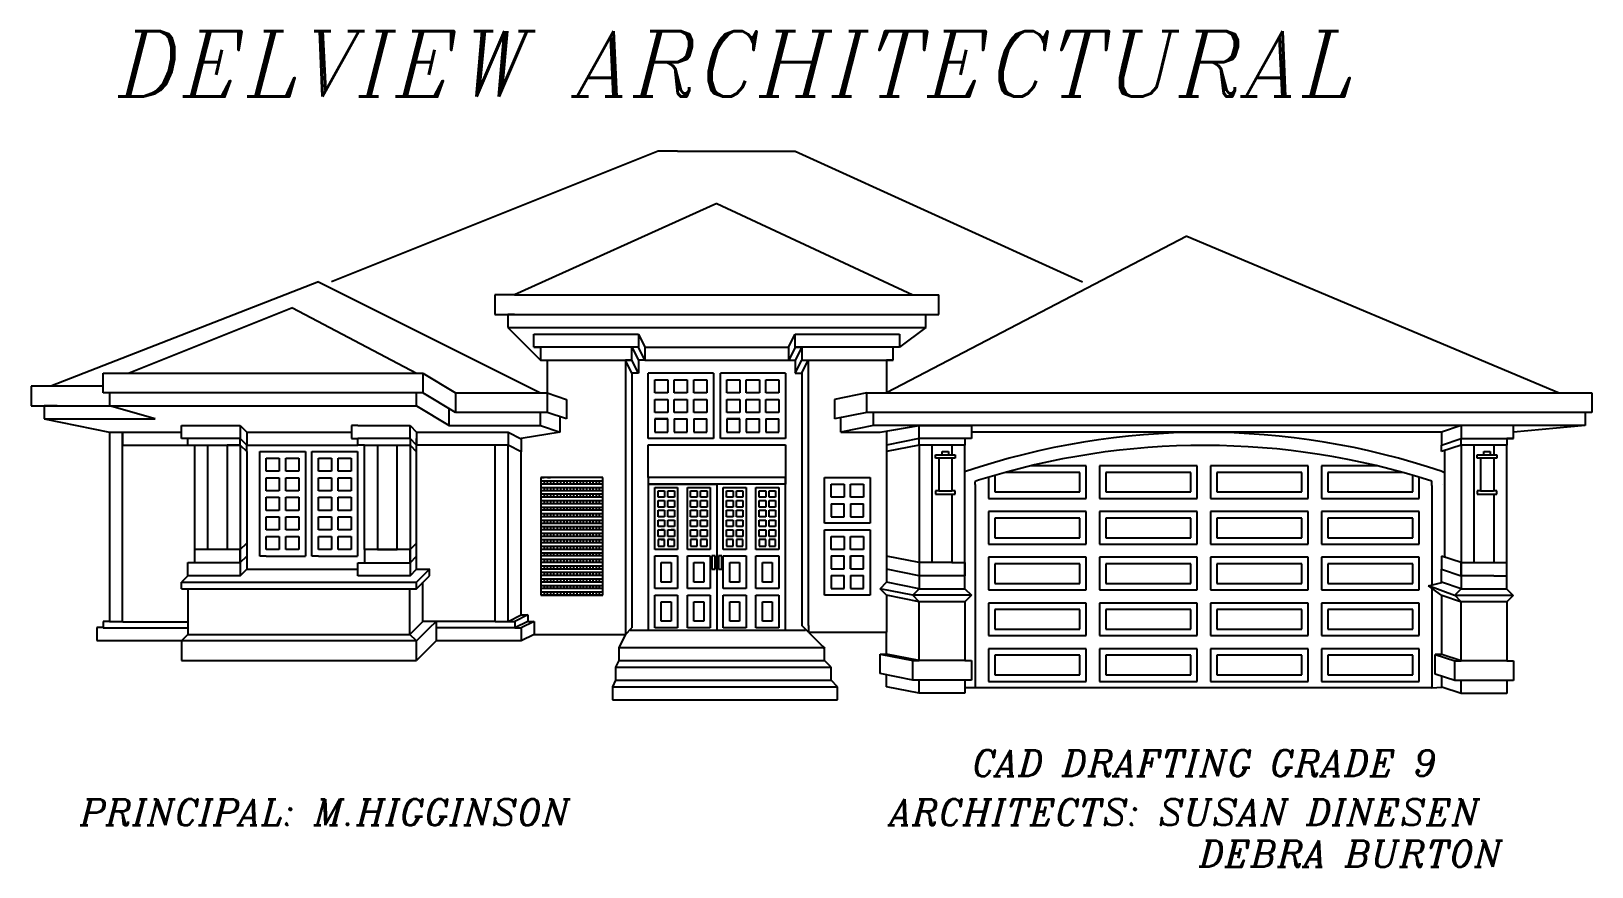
# Model space of a CAD drawing. Extents: x -179 to 299, y -6 to 250.
import ezdxf

# ---------------------------------------------------------------- set-up
doc = ezdxf.new("R2010")
doc.units = 0
doc.header["$LTSCALE"] = 20
doc.layers.add('1', color=7, linetype='CONTINUOUS')
doc.styles.add('ITALICC', font='ITALICC')

msp = doc.modelspace()

# ---------------------------------------------------------------- texts
at = {"layer": '1', "color": 5, "style": 'ITALICC'}
for s, height, p in [('DELVIEW ARCHITECTURAL', 20, (-152.11, 229.63)), ('CAD DRAFTING GRADE 9', 8, (109.49, 21.47)), ('PRINCIPAL: M.HIGGINSON', 8, (-163.84, 6.43)), ('ARCHITECTS: SUSAN DINESEN', 8, (84.23, 6.43)), ('DEBRA BURTON', 8, (178.95, -6.29))]:
    msp.add_text(s, height=height, dxfattribs=at).set_placement(p)

# ---------------------------------------------------------------- blocks, each defined once
blk = doc.blocks.new('HOUSE_EL-G2')
at = {"layer": '1', "color": 3}
for p, q in [((72.17, 90.92), (72.17, 94.92)), ((66.2, 88.92), (66.2, 84.92)), ((70.2, 84.92), (70.2, 88.92)), ((72.17, 88.92), (72.17, 84.92)), ((76.17, 84.92), (76.17, 88.92))]:
    blk.add_line(p, q, dxfattribs=at)
blk = doc.blocks.new('HOUSE_EL-G1')
at = {"layer": '1', "color": 3}
for p, q in [((66.2, 88.92), (70.2, 88.92)), ((72.17, 88.92), (76.17, 88.92)), ((66.2, 84.92), (70.2, 84.92)), ((72.17, 84.92), (76.17, 84.92))]:
    blk.add_line(p, q, dxfattribs=at)
at = {"layer": '1'}
blk.add_blockref('HOUSE_EL-G2', (0, 0), dxfattribs=at)
blk = doc.blocks.new('HOUSE_EL-G3')
at = {"layer": '1', "color": 3}
for p, q in [((72.17, 84.92), (72.17, 88.92)), ((66.2, 82.92), (66.2, 78.92)), ((70.2, 78.92), (70.2, 82.92)), ((72.17, 82.92), (72.17, 78.92)), ((76.17, 78.92), (76.17, 82.92))]:
    blk.add_line(p, q, dxfattribs=at)
blk = doc.blocks.new('HOUSE_EL-G5')
at = {"layer": '1', "color": 7}
for p, q in [((-78.73, 128.86), (-62.73, 128.86)), ((-62.73, 124.86), (-78.73, 124.86)), ((-62.73, 124.86), (-62.73, 128.86)), ((-62.73, 128.86), (-60.73, 126.86)), ((-60.73, 126.86), (-60.73, 122.86))]:
    blk.add_line(p, q, dxfattribs=at)
blk = doc.blocks.new('HOUSE_EL-G4')
at = {"layer": '1'}
blk.add_blockref('HOUSE_EL-G5', (0, 0), dxfattribs=at)
blk = doc.blocks.new('HOUSE_EL-G19')
at = {"layer": '1', "color": 3}
for p, q in [((-90.8, 118.87), (-86.8, 118.87)), ((-86.8, 114.87), (-90.8, 114.87)), ((-90.8, 112.87), (-86.8, 112.87))]:
    blk.add_line(p, q, dxfattribs=at)
blk = doc.blocks.new('HOUSE_EL-G15')
at = {"layer": '1', "color": 3}
for p, q in [((-90.8, 114.87), (-90.8, 118.87)), ((-86.8, 118.87), (-86.8, 114.87)), ((-90.8, 108.87), (-90.8, 112.87)), ((-86.8, 112.87), (-86.8, 108.87)), ((-86.8, 108.87), (-90.8, 108.87)), ((-90.8, 106.87), (-86.8, 106.87)), ((-90.8, 102.87), (-90.8, 106.87)), ((-86.8, 106.87), (-86.8, 102.87)), ((-86.8, 102.87), (-90.8, 102.87)), ((-90.8, 100.87), (-86.8, 100.87)), ((-90.8, 96.87), (-90.8, 100.87)), ((-86.8, 100.87), (-86.8, 96.87)), ((-86.8, 96.87), (-90.8, 96.87)), ((-90.8, 94.87), (-86.8, 94.87)), ((-90.8, 90.87), (-90.8, 94.87)), ((-86.8, 90.87), (-90.8, 90.87)), ((-86.8, 94.87), (-86.8, 90.87))]:
    blk.add_line(p, q, dxfattribs=at)
at = {"layer": '1'}
blk.add_blockref('HOUSE_EL-G19', (0, 0), dxfattribs=at)
blk = doc.blocks.new('HOUSE_EL-G20')
at = {"layer": '1', "color": 3}
for p, q in [((-84.8, 118.87), (-80.8, 118.87)), ((-80.8, 114.87), (-84.8, 114.87)), ((-84.8, 112.87), (-80.8, 112.87))]:
    blk.add_line(p, q, dxfattribs=at)
blk = doc.blocks.new('HOUSE_EL-G16')
at = {"layer": '1', "color": 3}
for p, q in [((-84.8, 114.87), (-84.8, 118.87)), ((-80.8, 118.87), (-80.8, 114.87)), ((-84.8, 108.87), (-84.8, 112.87)), ((-80.8, 112.87), (-80.8, 108.87)), ((-80.8, 108.87), (-84.8, 108.87)), ((-84.8, 106.87), (-80.8, 106.87)), ((-84.8, 102.87), (-84.8, 106.87)), ((-80.8, 106.87), (-80.8, 102.87)), ((-80.8, 102.87), (-84.8, 102.87)), ((-84.8, 100.87), (-80.8, 100.87)), ((-84.8, 96.87), (-84.8, 100.87)), ((-80.8, 100.87), (-80.8, 96.87)), ((-80.8, 96.87), (-84.8, 96.87)), ((-84.8, 94.87), (-80.8, 94.87)), ((-84.8, 90.87), (-84.8, 94.87)), ((-80.8, 90.87), (-84.8, 90.87)), ((-80.8, 94.87), (-80.8, 90.87))]:
    blk.add_line(p, q, dxfattribs=at)
at = {"layer": '1'}
blk.add_blockref('HOUSE_EL-G20', (0, 0), dxfattribs=at)
blk = doc.blocks.new('HOUSE_EL-G13')
at = {"layer": '1', "color": 3}
for p, q in [((-92.8, 88.87), (-92.8, 120.87)), ((-78.8, 120.87), (-78.8, 88.86)), ((-90.8, 88.87), (-78.8, 88.87))]:
    blk.add_line(p, q, dxfattribs=at)
at = {"layer": '1'}
for name in ['HOUSE_EL-G15', 'HOUSE_EL-G16']:
    blk.add_blockref(name, (0, 0), dxfattribs=at)
blk = doc.blocks.new('HOUSE_EL-G11')
at = {"layer": '1', "color": 3}
blk.add_line((-90.8, 88.87), (-92.8, 88.87), dxfattribs=at)
at = {"layer": '1'}
blk.add_blockref('HOUSE_EL-G13', (0, 0), dxfattribs=at)
blk = doc.blocks.new('HOUSE_EL-G9')
at = {"layer": '1', "color": 3}
blk.add_line((-92.8, 120.87), (-78.8, 120.87), dxfattribs=at)
at = {"layer": '1'}
blk.add_blockref('HOUSE_EL-G11', (0, 0), dxfattribs=at)
blk = doc.blocks.new('HOUSE_EL-G7')
at = {"layer": '1'}
blk.add_blockref('HOUSE_EL-G9', (0, 0), dxfattribs=at)
blk = doc.blocks.new('HOUSE_EL-G21')
at = {"layer": '1', "color": 3}
for p, q in [((-106.79, 118.87), (-102.79, 118.87)), ((-102.79, 114.87), (-106.79, 114.87)), ((-106.79, 112.87), (-102.79, 112.87))]:
    blk.add_line(p, q, dxfattribs=at)
blk = doc.blocks.new('HOUSE_EL-G17')
at = {"layer": '1', "color": 3}
for p, q in [((-106.79, 114.87), (-106.79, 118.87)), ((-102.79, 118.87), (-102.79, 114.87)), ((-106.79, 108.87), (-106.79, 112.87)), ((-102.79, 112.87), (-102.79, 108.87)), ((-102.79, 108.87), (-106.79, 108.87)), ((-106.79, 106.87), (-102.79, 106.87)), ((-106.79, 102.87), (-106.79, 106.87)), ((-102.79, 106.87), (-102.79, 102.87)), ((-102.79, 102.87), (-106.79, 102.87)), ((-106.79, 100.87), (-102.79, 100.87)), ((-106.79, 96.87), (-106.79, 100.87)), ((-102.79, 100.87), (-102.79, 96.87)), ((-102.79, 96.87), (-106.79, 96.87)), ((-106.79, 94.87), (-102.79, 94.87)), ((-106.79, 90.87), (-106.79, 94.87)), ((-102.79, 90.87), (-106.79, 90.87)), ((-102.79, 94.87), (-102.79, 90.87))]:
    blk.add_line(p, q, dxfattribs=at)
at = {"layer": '1'}
blk.add_blockref('HOUSE_EL-G21', (0, 0), dxfattribs=at)
blk = doc.blocks.new('HOUSE_EL-G22')
at = {"layer": '1', "color": 3}
for p, q in [((-100.79, 118.87), (-96.79, 118.87)), ((-96.79, 114.87), (-100.79, 114.87)), ((-100.79, 112.87), (-96.79, 112.87))]:
    blk.add_line(p, q, dxfattribs=at)
blk = doc.blocks.new('HOUSE_EL-G18')
at = {"layer": '1', "color": 3}
for p, q in [((-100.79, 114.87), (-100.79, 118.87)), ((-96.79, 118.87), (-96.79, 114.87)), ((-100.79, 108.87), (-100.79, 112.87)), ((-96.79, 112.87), (-96.79, 108.87)), ((-96.79, 108.87), (-100.79, 108.87)), ((-100.79, 106.87), (-96.79, 106.87)), ((-100.79, 102.87), (-100.79, 106.87)), ((-96.79, 106.87), (-96.79, 102.87)), ((-96.79, 102.87), (-100.79, 102.87)), ((-100.79, 100.87), (-96.79, 100.87)), ((-100.79, 96.87), (-100.79, 100.87)), ((-96.79, 100.87), (-96.79, 96.87)), ((-96.79, 96.87), (-100.79, 96.87)), ((-100.79, 94.87), (-96.79, 94.87)), ((-100.79, 90.87), (-100.79, 94.87)), ((-96.79, 90.87), (-100.79, 90.87)), ((-96.79, 94.87), (-96.79, 90.87))]:
    blk.add_line(p, q, dxfattribs=at)
at = {"layer": '1'}
blk.add_blockref('HOUSE_EL-G22', (0, 0), dxfattribs=at)
blk = doc.blocks.new('HOUSE_EL-G14')
at = {"layer": '1', "color": 3}
for p, q in [((-108.79, 88.87), (-108.79, 120.87)), ((-94.79, 120.87), (-94.79, 88.86)), ((-106.79, 88.87), (-94.79, 88.87))]:
    blk.add_line(p, q, dxfattribs=at)
at = {"layer": '1'}
for name in ['HOUSE_EL-G17', 'HOUSE_EL-G18']:
    blk.add_blockref(name, (0, 0), dxfattribs=at)
blk = doc.blocks.new('HOUSE_EL-G12')
at = {"layer": '1', "color": 3}
blk.add_line((-106.79, 88.87), (-108.79, 88.87), dxfattribs=at)
at = {"layer": '1'}
blk.add_blockref('HOUSE_EL-G14', (0, 0), dxfattribs=at)
blk = doc.blocks.new('HOUSE_EL-G10')
at = {"layer": '1', "color": 3}
blk.add_line((-108.79, 120.87), (-94.79, 120.87), dxfattribs=at)
at = {"layer": '1'}
blk.add_blockref('HOUSE_EL-G12', (0, 0), dxfattribs=at)
blk = doc.blocks.new('HOUSE_EL-G8')
at = {"layer": '1'}
blk.add_blockref('HOUSE_EL-G10', (0, 0), dxfattribs=at)
blk = doc.blocks.new('HOUSE_EL-G6')
at = {"layer": '1'}
for name in ['HOUSE_EL-G8', 'HOUSE_EL-G7']:
    blk.add_blockref(name, (0, 0), dxfattribs=at)
blk = doc.blocks.new('HOUSE_EL-G24')
at = {"layer": '1', "color": 3}
for p, q in [((-20.69, 84.9), (-20.69, 85.88)), ((-18.69, 84.95), (-18.69, 85.83)), ((-17.69, 85.88), (-17.69, 84.95)), ((-16.69, 85.83), (-16.69, 84.95)), ((-15.69, 85.83), (-15.69, 84.95)), ((-14.69, 85.88), (-14.69, 84.9)), ((-13.69, 85.83), (-13.69, 84.95)), ((-12.69, 85.83), (-12.69, 84.9)), ((-11.69, 85.78), (-11.69, 84.95)), ((-10.69, 85.83), (-10.69, 84.9)), ((-9.69, 85.83), (-9.69, 84.9)), ((-8.69, 85.83), (-8.69, 84.9)), ((-6.69, 84.95), (-6.69, 85.83)), ((-5.69, 84.95), (-5.69, 85.83)), ((-4.69, 84.95), (-4.69, 85.83))]:
    blk.add_line(p, q, dxfattribs=at)
blk = doc.blocks.new('HOUSE_EL-G25')
at = {"layer": '1', "color": 3}
for p, q in [((-22.69, 85.9), (-3.65, 85.9)), ((-3.68, 84.9), (-22.69, 84.9))]:
    blk.add_line(p, q, dxfattribs=at)
blk = doc.blocks.new('HOUSE_EL-G23')
at = {"layer": '1', "color": 3}
for p, q in [((-21.69, 85.83), (-21.69, 84.95)), ((-19.69, 85.88), (-19.69, 84.9)), ((-7.69, 85.83), (-7.69, 84.95))]:
    blk.add_line(p, q, dxfattribs=at)
at = {"layer": '1'}
for name in ['HOUSE_EL-G25', 'HOUSE_EL-G24']:
    blk.add_blockref(name, (0, 0), dxfattribs=at)
blk = doc.blocks.new('HOUSE_EL-G27')
at = {"layer": '1', "color": 3}
for p, q in [((-20.69, 82.9), (-20.69, 83.88)), ((-18.69, 82.95), (-18.69, 83.83)), ((-17.69, 83.88), (-17.69, 82.95)), ((-16.69, 83.83), (-16.69, 82.95)), ((-15.69, 83.83), (-15.69, 82.95)), ((-14.69, 83.88), (-14.69, 82.9)), ((-13.69, 83.83), (-13.69, 82.95)), ((-12.69, 83.83), (-12.69, 82.9)), ((-11.69, 83.78), (-11.69, 82.95)), ((-10.69, 83.83), (-10.69, 82.9)), ((-9.69, 83.83), (-9.69, 82.9)), ((-8.69, 83.83), (-8.69, 82.9)), ((-6.69, 82.95), (-6.69, 83.83)), ((-5.69, 82.95), (-5.69, 83.83)), ((-4.69, 82.95), (-4.69, 83.83))]:
    blk.add_line(p, q, dxfattribs=at)
blk = doc.blocks.new('HOUSE_EL-G28')
at = {"layer": '1', "color": 3}
for p, q in [((-22.69, 83.9), (-3.65, 83.9)), ((-3.68, 82.9), (-22.69, 82.9))]:
    blk.add_line(p, q, dxfattribs=at)
blk = doc.blocks.new('HOUSE_EL-G26')
at = {"layer": '1', "color": 3}
for p, q in [((-21.69, 83.83), (-21.69, 82.95)), ((-19.69, 83.88), (-19.69, 82.9)), ((-7.69, 83.83), (-7.69, 82.95))]:
    blk.add_line(p, q, dxfattribs=at)
at = {"layer": '1'}
for name in ['HOUSE_EL-G28', 'HOUSE_EL-G27']:
    blk.add_blockref(name, (0, 0), dxfattribs=at)
blk = doc.blocks.new('HOUSE_EL-G30')
at = {"layer": '1', "color": 3}
for p, q in [((-20.69, 80.9), (-20.69, 81.88)), ((-18.69, 80.95), (-18.69, 81.83)), ((-17.69, 81.88), (-17.69, 80.95)), ((-16.69, 81.83), (-16.69, 80.95)), ((-15.69, 81.83), (-15.69, 80.95)), ((-14.69, 81.88), (-14.69, 80.9)), ((-13.69, 81.83), (-13.69, 80.95)), ((-12.69, 81.83), (-12.69, 80.9)), ((-11.69, 81.78), (-11.69, 80.95)), ((-10.69, 81.83), (-10.69, 80.9)), ((-9.69, 81.83), (-9.69, 80.9)), ((-8.69, 81.83), (-8.69, 80.9)), ((-6.69, 80.95), (-6.69, 81.83)), ((-5.69, 80.95), (-5.69, 81.83)), ((-4.69, 80.95), (-4.69, 81.83))]:
    blk.add_line(p, q, dxfattribs=at)
blk = doc.blocks.new('HOUSE_EL-G31')
at = {"layer": '1', "color": 3}
for p, q in [((-22.69, 81.9), (-3.65, 81.9)), ((-3.68, 80.9), (-22.69, 80.9))]:
    blk.add_line(p, q, dxfattribs=at)
blk = doc.blocks.new('HOUSE_EL-G29')
at = {"layer": '1', "color": 3}
for p, q in [((-21.69, 81.83), (-21.69, 80.95)), ((-19.69, 81.88), (-19.69, 80.9)), ((-7.69, 81.83), (-7.69, 80.95))]:
    blk.add_line(p, q, dxfattribs=at)
at = {"layer": '1'}
for name in ['HOUSE_EL-G31', 'HOUSE_EL-G30']:
    blk.add_blockref(name, (0, 0), dxfattribs=at)
blk = doc.blocks.new('HOUSE_EL-G33')
at = {"layer": '1', "color": 3}
for p, q in [((-20.69, 78.9), (-20.69, 79.88)), ((-18.69, 78.95), (-18.69, 79.83)), ((-17.69, 79.88), (-17.69, 78.95)), ((-16.69, 79.83), (-16.69, 78.95)), ((-15.69, 79.83), (-15.69, 78.95)), ((-14.69, 79.88), (-14.69, 78.9)), ((-13.69, 79.83), (-13.69, 78.95)), ((-12.69, 79.83), (-12.69, 78.9)), ((-11.69, 79.78), (-11.69, 78.95)), ((-10.69, 79.83), (-10.69, 78.9)), ((-9.69, 79.83), (-9.69, 78.9)), ((-8.69, 79.83), (-8.69, 78.9)), ((-6.69, 78.95), (-6.69, 79.83)), ((-5.69, 78.95), (-5.69, 79.83)), ((-4.69, 78.95), (-4.69, 79.83))]:
    blk.add_line(p, q, dxfattribs=at)
blk = doc.blocks.new('HOUSE_EL-G34')
at = {"layer": '1', "color": 3}
for p, q in [((-22.69, 79.9), (-3.65, 79.9)), ((-3.68, 78.9), (-22.69, 78.9))]:
    blk.add_line(p, q, dxfattribs=at)
blk = doc.blocks.new('HOUSE_EL-G32')
at = {"layer": '1', "color": 3}
for p, q in [((-21.69, 79.83), (-21.69, 78.95)), ((-19.69, 79.88), (-19.69, 78.9)), ((-7.69, 79.83), (-7.69, 78.95))]:
    blk.add_line(p, q, dxfattribs=at)
at = {"layer": '1'}
for name in ['HOUSE_EL-G34', 'HOUSE_EL-G33']:
    blk.add_blockref(name, (0, 0), dxfattribs=at)
blk = doc.blocks.new('HOUSE_EL-G36')
at = {"layer": '1', "color": 3}
for p, q in [((-20.69, 76.9), (-20.69, 77.88)), ((-18.69, 76.95), (-18.69, 77.83)), ((-17.69, 77.88), (-17.69, 76.95)), ((-16.69, 77.83), (-16.69, 76.95)), ((-15.69, 77.83), (-15.69, 76.95)), ((-14.69, 77.88), (-14.69, 76.9)), ((-13.69, 77.83), (-13.69, 76.95)), ((-12.69, 77.83), (-12.69, 76.9)), ((-11.69, 77.78), (-11.69, 76.95)), ((-10.69, 77.83), (-10.69, 76.9)), ((-9.69, 77.83), (-9.69, 76.9)), ((-8.69, 77.83), (-8.69, 76.9)), ((-6.69, 76.95), (-6.69, 77.83)), ((-5.69, 76.95), (-5.69, 77.83)), ((-4.69, 76.95), (-4.69, 77.83))]:
    blk.add_line(p, q, dxfattribs=at)
blk = doc.blocks.new('HOUSE_EL-G37')
at = {"layer": '1', "color": 3}
for p, q in [((-22.69, 77.9), (-3.65, 77.9)), ((-3.68, 76.9), (-22.69, 76.9))]:
    blk.add_line(p, q, dxfattribs=at)
blk = doc.blocks.new('HOUSE_EL-G35')
at = {"layer": '1', "color": 3}
for p, q in [((-21.69, 77.83), (-21.69, 76.95)), ((-19.69, 77.88), (-19.69, 76.9)), ((-7.69, 77.83), (-7.69, 76.95))]:
    blk.add_line(p, q, dxfattribs=at)
at = {"layer": '1'}
for name in ['HOUSE_EL-G37', 'HOUSE_EL-G36']:
    blk.add_blockref(name, (0, 0), dxfattribs=at)
blk = doc.blocks.new('HOUSE_EL-G39')
at = {"layer": '1', "color": 3}
for p, q in [((-20.69, 98.9), (-20.69, 99.88)), ((-18.69, 98.95), (-18.69, 99.83)), ((-17.69, 99.88), (-17.69, 98.95)), ((-16.69, 99.83), (-16.69, 98.95)), ((-15.69, 99.83), (-15.69, 98.95)), ((-14.69, 99.88), (-14.69, 98.9)), ((-13.69, 99.83), (-13.69, 98.95)), ((-12.69, 99.83), (-12.69, 98.9)), ((-11.69, 99.78), (-11.69, 98.95)), ((-10.69, 99.83), (-10.69, 98.9)), ((-9.69, 99.83), (-9.69, 98.9)), ((-8.69, 99.83), (-8.69, 98.9)), ((-6.69, 98.95), (-6.69, 99.83)), ((-5.69, 98.95), (-5.69, 99.83)), ((-4.69, 98.95), (-4.69, 99.83))]:
    blk.add_line(p, q, dxfattribs=at)
blk = doc.blocks.new('HOUSE_EL-G40')
at = {"layer": '1', "color": 3}
for p, q in [((-22.69, 99.9), (-3.65, 99.9)), ((-3.68, 98.9), (-22.69, 98.9))]:
    blk.add_line(p, q, dxfattribs=at)
blk = doc.blocks.new('HOUSE_EL-G38')
at = {"layer": '1', "color": 3}
for p, q in [((-21.69, 99.83), (-21.69, 98.95)), ((-19.69, 99.88), (-19.69, 98.9)), ((-7.69, 99.83), (-7.69, 98.95))]:
    blk.add_line(p, q, dxfattribs=at)
at = {"layer": '1'}
for name in ['HOUSE_EL-G40', 'HOUSE_EL-G39']:
    blk.add_blockref(name, (0, 0), dxfattribs=at)
blk = doc.blocks.new('HOUSE_EL-G42')
at = {"layer": '1', "color": 3}
for p, q in [((-20.69, 96.9), (-20.69, 97.88)), ((-18.69, 96.95), (-18.69, 97.83)), ((-17.69, 97.88), (-17.69, 96.95)), ((-16.69, 97.83), (-16.69, 96.95)), ((-15.69, 97.83), (-15.69, 96.95)), ((-14.69, 97.88), (-14.69, 96.9)), ((-13.69, 97.83), (-13.69, 96.95)), ((-12.69, 97.83), (-12.69, 96.9)), ((-11.69, 97.78), (-11.69, 96.95)), ((-10.69, 97.83), (-10.69, 96.9)), ((-9.69, 97.83), (-9.69, 96.9)), ((-8.69, 97.83), (-8.69, 96.9)), ((-6.69, 96.95), (-6.69, 97.83)), ((-5.69, 96.95), (-5.69, 97.83)), ((-4.69, 96.95), (-4.69, 97.83))]:
    blk.add_line(p, q, dxfattribs=at)
blk = doc.blocks.new('HOUSE_EL-G43')
at = {"layer": '1', "color": 3}
for p, q in [((-22.69, 97.9), (-3.65, 97.9)), ((-3.68, 96.9), (-22.69, 96.9))]:
    blk.add_line(p, q, dxfattribs=at)
blk = doc.blocks.new('HOUSE_EL-G41')
at = {"layer": '1', "color": 3}
for p, q in [((-21.69, 97.83), (-21.69, 96.95)), ((-19.69, 97.88), (-19.69, 96.9)), ((-7.69, 97.83), (-7.69, 96.95))]:
    blk.add_line(p, q, dxfattribs=at)
at = {"layer": '1'}
for name in ['HOUSE_EL-G43', 'HOUSE_EL-G42']:
    blk.add_blockref(name, (0, 0), dxfattribs=at)
blk = doc.blocks.new('HOUSE_EL-G45')
at = {"layer": '1', "color": 3}
for p, q in [((-20.69, 94.9), (-20.69, 95.88)), ((-18.69, 94.95), (-18.69, 95.83)), ((-17.69, 95.88), (-17.69, 94.95)), ((-16.69, 95.83), (-16.69, 94.95)), ((-15.69, 95.83), (-15.69, 94.95)), ((-14.69, 95.88), (-14.69, 94.9)), ((-13.69, 95.83), (-13.69, 94.95)), ((-12.69, 95.83), (-12.69, 94.9)), ((-11.69, 95.78), (-11.69, 94.95)), ((-10.69, 95.83), (-10.69, 94.9)), ((-9.69, 95.83), (-9.69, 94.9)), ((-8.69, 95.83), (-8.69, 94.9)), ((-6.69, 94.95), (-6.69, 95.83)), ((-5.69, 94.95), (-5.69, 95.83)), ((-4.69, 94.95), (-4.69, 95.83))]:
    blk.add_line(p, q, dxfattribs=at)
blk = doc.blocks.new('HOUSE_EL-G46')
at = {"layer": '1', "color": 3}
for p, q in [((-22.69, 95.9), (-3.65, 95.9)), ((-3.68, 94.9), (-22.69, 94.9))]:
    blk.add_line(p, q, dxfattribs=at)
blk = doc.blocks.new('HOUSE_EL-G44')
at = {"layer": '1', "color": 3}
for p, q in [((-21.69, 95.83), (-21.69, 94.95)), ((-19.69, 95.88), (-19.69, 94.9)), ((-7.69, 95.83), (-7.69, 94.95))]:
    blk.add_line(p, q, dxfattribs=at)
at = {"layer": '1'}
for name in ['HOUSE_EL-G46', 'HOUSE_EL-G45']:
    blk.add_blockref(name, (0, 0), dxfattribs=at)
blk = doc.blocks.new('HOUSE_EL-G48')
at = {"layer": '1', "color": 3}
for p, q in [((-20.69, 92.9), (-20.69, 93.88)), ((-18.69, 92.95), (-18.69, 93.83)), ((-17.69, 93.88), (-17.69, 92.95)), ((-16.69, 93.83), (-16.69, 92.95)), ((-15.69, 93.83), (-15.69, 92.95)), ((-14.69, 93.88), (-14.69, 92.9)), ((-13.69, 93.83), (-13.69, 92.95)), ((-12.69, 93.83), (-12.69, 92.9)), ((-11.69, 93.78), (-11.69, 92.95)), ((-10.69, 93.83), (-10.69, 92.9)), ((-9.69, 93.83), (-9.69, 92.9)), ((-8.69, 93.83), (-8.69, 92.9)), ((-6.69, 92.95), (-6.69, 93.83)), ((-5.69, 92.95), (-5.69, 93.83)), ((-4.69, 92.95), (-4.69, 93.83))]:
    blk.add_line(p, q, dxfattribs=at)
blk = doc.blocks.new('HOUSE_EL-G49')
at = {"layer": '1', "color": 3}
for p, q in [((-22.69, 93.9), (-3.65, 93.9)), ((-3.68, 92.9), (-22.69, 92.9))]:
    blk.add_line(p, q, dxfattribs=at)
blk = doc.blocks.new('HOUSE_EL-G47')
at = {"layer": '1', "color": 3}
for p, q in [((-21.69, 93.83), (-21.69, 92.95)), ((-19.69, 93.88), (-19.69, 92.9)), ((-7.69, 93.83), (-7.69, 92.95))]:
    blk.add_line(p, q, dxfattribs=at)
at = {"layer": '1'}
for name in ['HOUSE_EL-G49', 'HOUSE_EL-G48']:
    blk.add_blockref(name, (0, 0), dxfattribs=at)
blk = doc.blocks.new('HOUSE_EL-G51')
at = {"layer": '1', "color": 3}
for p, q in [((-20.69, 90.9), (-20.69, 91.88)), ((-18.69, 90.95), (-18.69, 91.83)), ((-17.69, 91.88), (-17.69, 90.95)), ((-16.69, 91.83), (-16.69, 90.95)), ((-15.69, 91.83), (-15.69, 90.95)), ((-14.69, 91.88), (-14.69, 90.9)), ((-13.69, 91.83), (-13.69, 90.95)), ((-12.69, 91.83), (-12.69, 90.9)), ((-11.69, 91.78), (-11.69, 90.95)), ((-10.69, 91.83), (-10.69, 90.9)), ((-9.69, 91.83), (-9.69, 90.9)), ((-8.69, 91.83), (-8.69, 90.9)), ((-6.69, 90.95), (-6.69, 91.83)), ((-5.69, 90.95), (-5.69, 91.83)), ((-4.69, 90.95), (-4.69, 91.83))]:
    blk.add_line(p, q, dxfattribs=at)
blk = doc.blocks.new('HOUSE_EL-G52')
at = {"layer": '1', "color": 3}
for p, q in [((-22.69, 91.9), (-3.65, 91.9)), ((-3.68, 90.9), (-22.69, 90.9))]:
    blk.add_line(p, q, dxfattribs=at)
blk = doc.blocks.new('HOUSE_EL-G50')
at = {"layer": '1', "color": 3}
for p, q in [((-21.69, 91.83), (-21.69, 90.95)), ((-19.69, 91.88), (-19.69, 90.9)), ((-7.69, 91.83), (-7.69, 90.95))]:
    blk.add_line(p, q, dxfattribs=at)
at = {"layer": '1'}
for name in ['HOUSE_EL-G52', 'HOUSE_EL-G51']:
    blk.add_blockref(name, (0, 0), dxfattribs=at)
blk = doc.blocks.new('HOUSE_EL-G54')
at = {"layer": '1', "color": 3}
for p, q in [((-20.69, 88.9), (-20.69, 89.88)), ((-18.69, 88.95), (-18.69, 89.83)), ((-17.69, 89.88), (-17.69, 88.95)), ((-16.69, 89.83), (-16.69, 88.95)), ((-15.69, 89.83), (-15.69, 88.95)), ((-14.69, 89.88), (-14.69, 88.9)), ((-13.69, 89.83), (-13.69, 88.95)), ((-12.69, 89.83), (-12.69, 88.9)), ((-11.69, 89.78), (-11.69, 88.95)), ((-10.69, 89.83), (-10.69, 88.9)), ((-9.69, 89.83), (-9.69, 88.9)), ((-8.69, 89.83), (-8.69, 88.9)), ((-6.69, 88.95), (-6.69, 89.83)), ((-5.69, 88.95), (-5.69, 89.83)), ((-4.69, 88.95), (-4.69, 89.83))]:
    blk.add_line(p, q, dxfattribs=at)
blk = doc.blocks.new('HOUSE_EL-G55')
at = {"layer": '1', "color": 3}
for p, q in [((-22.69, 89.9), (-3.65, 89.9)), ((-3.68, 88.9), (-22.69, 88.9))]:
    blk.add_line(p, q, dxfattribs=at)
blk = doc.blocks.new('HOUSE_EL-G53')
at = {"layer": '1', "color": 3}
for p, q in [((-21.69, 89.83), (-21.69, 88.95)), ((-19.69, 89.88), (-19.69, 88.9)), ((-7.69, 89.83), (-7.69, 88.95))]:
    blk.add_line(p, q, dxfattribs=at)
at = {"layer": '1'}
for name in ['HOUSE_EL-G55', 'HOUSE_EL-G54']:
    blk.add_blockref(name, (0, 0), dxfattribs=at)
blk = doc.blocks.new('HOUSE_EL-G57')
at = {"layer": '1', "color": 3}
for p, q in [((-20.69, 86.9), (-20.69, 87.88)), ((-18.69, 86.95), (-18.69, 87.83)), ((-17.69, 87.88), (-17.69, 86.95)), ((-16.69, 87.83), (-16.69, 86.95)), ((-15.69, 87.83), (-15.69, 86.95)), ((-14.69, 87.88), (-14.69, 86.9)), ((-13.69, 87.83), (-13.69, 86.95)), ((-12.69, 87.83), (-12.69, 86.9)), ((-11.69, 87.78), (-11.69, 86.95)), ((-10.69, 87.83), (-10.69, 86.9)), ((-9.69, 87.83), (-9.69, 86.9)), ((-8.69, 87.83), (-8.69, 86.9)), ((-6.69, 86.95), (-6.69, 87.83)), ((-5.69, 86.95), (-5.69, 87.83)), ((-4.69, 86.95), (-4.69, 87.83))]:
    blk.add_line(p, q, dxfattribs=at)
blk = doc.blocks.new('HOUSE_EL-G58')
at = {"layer": '1', "color": 3}
for p, q in [((-22.69, 87.9), (-3.65, 87.9)), ((-3.68, 86.9), (-22.69, 86.9))]:
    blk.add_line(p, q, dxfattribs=at)
blk = doc.blocks.new('HOUSE_EL-G56')
at = {"layer": '1', "color": 3}
for p, q in [((-21.69, 87.83), (-21.69, 86.95)), ((-19.69, 87.88), (-19.69, 86.9)), ((-7.69, 87.83), (-7.69, 86.95))]:
    blk.add_line(p, q, dxfattribs=at)
at = {"layer": '1'}
for name in ['HOUSE_EL-G58', 'HOUSE_EL-G57']:
    blk.add_blockref(name, (0, 0), dxfattribs=at)
blk = doc.blocks.new('HOUSE_EL-G59')
at = {"layer": '1', "color": 7}
for p, q in [((-60.72, 126.84), (-32.72, 126.84)), ((-32.72, 126.84), (-32.72, 122.84)), ((-32.72, 122.84), (-60.72, 122.84))]:
    blk.add_line(p, q, dxfattribs=at)
blk = doc.blocks.new('HOUSE_EL-G61')
at = {"layer": '1', "color": 3}
for p, q in [((-20.69, 110.9), (-20.69, 111.88)), ((-18.69, 110.95), (-18.69, 111.83)), ((-17.69, 111.88), (-17.69, 110.95)), ((-16.69, 111.83), (-16.69, 110.95)), ((-15.69, 111.83), (-15.69, 110.95)), ((-14.69, 111.88), (-14.69, 110.9)), ((-13.69, 111.83), (-13.69, 110.95)), ((-12.69, 111.83), (-12.69, 110.9)), ((-11.69, 111.78), (-11.69, 110.95)), ((-10.69, 111.83), (-10.69, 110.9)), ((-9.69, 111.83), (-9.69, 110.9)), ((-8.69, 111.83), (-8.69, 110.9)), ((-6.69, 110.95), (-6.69, 111.83)), ((-5.69, 110.95), (-5.69, 111.83)), ((-4.69, 110.95), (-4.69, 111.83))]:
    blk.add_line(p, q, dxfattribs=at)
blk = doc.blocks.new('HOUSE_EL-G62')
at = {"layer": '1', "color": 3}
for p, q in [((-22.69, 111.9), (-3.65, 111.9)), ((-3.68, 110.9), (-22.69, 110.9))]:
    blk.add_line(p, q, dxfattribs=at)
blk = doc.blocks.new('HOUSE_EL-G60')
at = {"layer": '1', "color": 3}
for p, q in [((-21.69, 111.83), (-21.69, 110.95)), ((-19.69, 111.88), (-19.69, 110.9)), ((-7.69, 111.83), (-7.69, 110.95))]:
    blk.add_line(p, q, dxfattribs=at)
at = {"layer": '1'}
for name in ['HOUSE_EL-G62', 'HOUSE_EL-G61']:
    blk.add_blockref(name, (0, 0), dxfattribs=at)
blk = doc.blocks.new('HOUSE_EL-G64')
at = {"layer": '1', "color": 3}
for p, q in [((-20.69, 108.9), (-20.69, 109.88)), ((-18.69, 108.95), (-18.69, 109.83)), ((-17.69, 109.88), (-17.69, 108.95)), ((-16.69, 109.83), (-16.69, 108.95)), ((-15.69, 109.83), (-15.69, 108.95)), ((-14.69, 109.88), (-14.69, 108.9)), ((-13.69, 109.83), (-13.69, 108.95)), ((-12.69, 109.83), (-12.69, 108.9)), ((-11.69, 109.78), (-11.69, 108.95)), ((-10.69, 109.83), (-10.69, 108.9)), ((-9.69, 109.83), (-9.69, 108.9)), ((-8.69, 109.83), (-8.69, 108.9)), ((-6.69, 108.95), (-6.69, 109.83)), ((-5.69, 108.95), (-5.69, 109.83)), ((-4.69, 108.95), (-4.69, 109.83))]:
    blk.add_line(p, q, dxfattribs=at)
blk = doc.blocks.new('HOUSE_EL-G65')
at = {"layer": '1', "color": 3}
for p, q in [((-22.69, 109.9), (-3.65, 109.9)), ((-3.68, 108.9), (-22.69, 108.9))]:
    blk.add_line(p, q, dxfattribs=at)
blk = doc.blocks.new('HOUSE_EL-G63')
at = {"layer": '1', "color": 3}
for p, q in [((-21.69, 109.83), (-21.69, 108.95)), ((-19.69, 109.88), (-19.69, 108.9)), ((-7.69, 109.83), (-7.69, 108.95))]:
    blk.add_line(p, q, dxfattribs=at)
at = {"layer": '1'}
for name in ['HOUSE_EL-G65', 'HOUSE_EL-G64']:
    blk.add_blockref(name, (0, 0), dxfattribs=at)
blk = doc.blocks.new('HOUSE_EL-G67')
at = {"layer": '1', "color": 3}
for p, q in [((-20.69, 106.9), (-20.69, 107.88)), ((-18.69, 106.95), (-18.69, 107.83)), ((-17.69, 107.88), (-17.69, 106.95)), ((-16.69, 107.83), (-16.69, 106.95)), ((-15.69, 107.83), (-15.69, 106.95)), ((-14.69, 107.88), (-14.69, 106.9)), ((-13.69, 107.83), (-13.69, 106.95)), ((-12.69, 107.83), (-12.69, 106.9)), ((-11.69, 107.78), (-11.69, 106.95)), ((-10.69, 107.83), (-10.69, 106.9)), ((-9.69, 107.83), (-9.69, 106.9)), ((-8.69, 107.83), (-8.69, 106.9)), ((-6.69, 106.95), (-6.69, 107.83)), ((-5.69, 106.95), (-5.69, 107.83)), ((-4.69, 106.95), (-4.69, 107.83))]:
    blk.add_line(p, q, dxfattribs=at)
blk = doc.blocks.new('HOUSE_EL-G68')
at = {"layer": '1', "color": 3}
for p, q in [((-22.69, 107.9), (-3.65, 107.9)), ((-3.68, 106.9), (-22.69, 106.9))]:
    blk.add_line(p, q, dxfattribs=at)
blk = doc.blocks.new('HOUSE_EL-G66')
at = {"layer": '1', "color": 3}
for p, q in [((-21.69, 107.83), (-21.69, 106.95)), ((-19.69, 107.88), (-19.69, 106.9)), ((-7.69, 107.83), (-7.69, 106.95))]:
    blk.add_line(p, q, dxfattribs=at)
at = {"layer": '1'}
for name in ['HOUSE_EL-G68', 'HOUSE_EL-G67']:
    blk.add_blockref(name, (0, 0), dxfattribs=at)
blk = doc.blocks.new('HOUSE_EL-G70')
at = {"layer": '1', "color": 3}
for p, q in [((-20.69, 104.9), (-20.69, 105.88)), ((-18.69, 104.95), (-18.69, 105.83)), ((-17.69, 105.88), (-17.69, 104.95)), ((-16.69, 105.83), (-16.69, 104.95)), ((-15.69, 105.83), (-15.69, 104.95)), ((-14.69, 105.88), (-14.69, 104.9)), ((-13.69, 105.83), (-13.69, 104.95)), ((-12.69, 105.83), (-12.69, 104.9)), ((-11.69, 105.78), (-11.69, 104.95)), ((-10.69, 105.83), (-10.69, 104.9)), ((-9.69, 105.83), (-9.69, 104.9)), ((-8.69, 105.83), (-8.69, 104.9)), ((-6.69, 104.95), (-6.69, 105.83)), ((-5.69, 104.95), (-5.69, 105.83)), ((-4.69, 104.95), (-4.69, 105.83))]:
    blk.add_line(p, q, dxfattribs=at)
blk = doc.blocks.new('HOUSE_EL-G71')
at = {"layer": '1', "color": 3}
for p, q in [((-22.69, 105.9), (-3.65, 105.9)), ((-3.68, 104.9), (-22.69, 104.9))]:
    blk.add_line(p, q, dxfattribs=at)
blk = doc.blocks.new('HOUSE_EL-G69')
at = {"layer": '1', "color": 3}
for p, q in [((-21.69, 105.83), (-21.69, 104.95)), ((-19.69, 105.88), (-19.69, 104.9)), ((-7.69, 105.83), (-7.69, 104.95))]:
    blk.add_line(p, q, dxfattribs=at)
at = {"layer": '1'}
for name in ['HOUSE_EL-G71', 'HOUSE_EL-G70']:
    blk.add_blockref(name, (0, 0), dxfattribs=at)
blk = doc.blocks.new('HOUSE_EL-G73')
at = {"layer": '1', "color": 3}
for p, q in [((-20.69, 102.9), (-20.69, 103.88)), ((-18.69, 102.95), (-18.69, 103.83)), ((-17.69, 103.88), (-17.69, 102.95)), ((-16.69, 103.83), (-16.69, 102.95)), ((-15.69, 103.83), (-15.69, 102.95)), ((-14.69, 103.88), (-14.69, 102.9)), ((-13.69, 103.83), (-13.69, 102.95)), ((-12.69, 103.83), (-12.69, 102.9)), ((-11.69, 103.78), (-11.69, 102.95)), ((-10.69, 103.83), (-10.69, 102.9)), ((-9.69, 103.83), (-9.69, 102.9)), ((-8.69, 103.83), (-8.69, 102.9)), ((-6.69, 102.95), (-6.69, 103.83)), ((-5.69, 102.95), (-5.69, 103.83)), ((-4.69, 102.95), (-4.69, 103.83))]:
    blk.add_line(p, q, dxfattribs=at)
blk = doc.blocks.new('HOUSE_EL-G74')
at = {"layer": '1', "color": 3}
for p, q in [((-22.69, 103.9), (-3.65, 103.9)), ((-3.68, 102.9), (-22.69, 102.9))]:
    blk.add_line(p, q, dxfattribs=at)
blk = doc.blocks.new('HOUSE_EL-G72')
at = {"layer": '1', "color": 3}
for p, q in [((-21.69, 103.83), (-21.69, 102.95)), ((-19.69, 103.88), (-19.69, 102.9)), ((-7.69, 103.83), (-7.69, 102.95))]:
    blk.add_line(p, q, dxfattribs=at)
at = {"layer": '1'}
for name in ['HOUSE_EL-G74', 'HOUSE_EL-G73']:
    blk.add_blockref(name, (0, 0), dxfattribs=at)
blk = doc.blocks.new('HOUSE_EL-G76')
at = {"layer": '1', "color": 3}
for p, q in [((-20.69, 100.9), (-20.69, 101.88)), ((-18.69, 100.95), (-18.69, 101.83)), ((-17.69, 101.88), (-17.69, 100.95)), ((-16.69, 101.83), (-16.69, 100.95)), ((-15.69, 101.83), (-15.69, 100.95)), ((-14.69, 101.88), (-14.69, 100.9)), ((-13.69, 101.83), (-13.69, 100.95)), ((-12.69, 101.83), (-12.69, 100.9)), ((-11.69, 101.78), (-11.69, 100.95)), ((-10.69, 101.83), (-10.69, 100.9)), ((-9.69, 101.83), (-9.69, 100.9)), ((-8.69, 101.83), (-8.69, 100.9)), ((-6.69, 100.95), (-6.69, 101.83)), ((-5.69, 100.95), (-5.69, 101.83)), ((-4.69, 100.95), (-4.69, 101.83))]:
    blk.add_line(p, q, dxfattribs=at)
blk = doc.blocks.new('HOUSE_EL-G77')
at = {"layer": '1', "color": 3}
for p, q in [((-22.69, 101.9), (-3.65, 101.9)), ((-3.68, 100.9), (-22.69, 100.9))]:
    blk.add_line(p, q, dxfattribs=at)
blk = doc.blocks.new('HOUSE_EL-G75')
at = {"layer": '1', "color": 3}
for p, q in [((-21.69, 101.83), (-21.69, 100.95)), ((-19.69, 101.88), (-19.69, 100.9)), ((-7.69, 101.83), (-7.69, 100.95))]:
    blk.add_line(p, q, dxfattribs=at)
at = {"layer": '1'}
for name in ['HOUSE_EL-G77', 'HOUSE_EL-G76']:
    blk.add_blockref(name, (0, 0), dxfattribs=at)
blk = doc.blocks.new('HOUSE_EL-G78')
at = {"layer": '1', "color": 7}
for p, q in [((-32.72, 126.83), (-28.72, 124.83)), ((-28.72, 124.83), (-28.72, 120.83)), ((-28.72, 120.83), (-32.72, 122.83))]:
    blk.add_line(p, q, dxfattribs=at)
blk = doc.blocks.new('HOUSE_EL-G79')
at = {"layer": '1', "color": 3}
for p, q in [((34.2, 106.9), (34.2, 108.9)), ((34.2, 103.9), (34.2, 105.9)), ((36.2, 108.9), (36.2, 106.9)), ((36.2, 105.9), (36.2, 103.9)), ((37.21, 106.9), (37.21, 108.9)), ((37.21, 103.9), (37.21, 105.9)), ((39.21, 108.9), (39.21, 106.9)), ((39.21, 105.9), (39.21, 103.9)), ((40.2, 109.9), (40.2, 90.9)), ((34.2, 100.9), (34.2, 102.9)), ((36.2, 102.9), (36.2, 100.9)), ((37.21, 100.9), (37.21, 102.9)), ((39.21, 102.9), (39.21, 100.9)), ((34.2, 97.9), (34.2, 99.9)), ((34.2, 96.9), (36.2, 96.9)), ((36.2, 99.9), (36.2, 97.9)), ((36.2, 96.9), (36.2, 94.9)), ((37.21, 97.9), (37.21, 99.9)), ((37.21, 96.9), (39.21, 96.9)), ((39.21, 99.9), (39.21, 97.9)), ((39.21, 96.9), (39.21, 94.9)), ((36.2, 93.9), (34.2, 93.9)), ((34.2, 93.9), (34.2, 91.9)), ((36.2, 91.9), (36.2, 93.9)), ((39.21, 93.9), (37.21, 93.9)), ((37.21, 93.9), (37.21, 91.9)), ((39.21, 91.9), (39.21, 93.9))]:
    blk.add_line(p, q, dxfattribs=at)
blk = doc.blocks.new('HOUSE_EL-G80')
at = {"layer": '1', "color": 3}
for p, q in [((13.2, 106.9), (13.2, 108.9)), ((13.2, 103.9), (13.2, 105.9)), ((15.2, 108.9), (15.2, 106.9)), ((15.2, 105.9), (15.2, 103.9)), ((16.21, 106.9), (16.21, 108.9)), ((16.21, 103.9), (16.21, 105.9)), ((18.21, 108.9), (18.21, 106.9)), ((18.21, 105.9), (18.21, 103.9)), ((19.2, 109.9), (19.2, 90.9)), ((13.2, 100.9), (13.2, 102.9)), ((15.2, 102.9), (15.2, 100.9)), ((16.21, 100.9), (16.21, 102.9)), ((18.21, 102.9), (18.21, 100.9)), ((13.2, 97.9), (13.2, 99.9)), ((13.2, 96.9), (15.2, 96.9)), ((15.2, 99.9), (15.2, 97.9)), ((15.2, 96.9), (15.2, 94.9)), ((16.21, 97.9), (16.21, 99.9)), ((16.21, 96.9), (18.21, 96.9)), ((18.21, 99.9), (18.21, 97.9)), ((18.21, 96.9), (18.21, 94.9)), ((15.2, 93.9), (13.2, 93.9)), ((13.2, 93.9), (13.2, 91.9)), ((15.2, 91.9), (15.2, 93.9)), ((18.21, 93.9), (16.21, 93.9)), ((16.21, 93.9), (16.21, 91.9)), ((18.21, 91.9), (18.21, 93.9))]:
    blk.add_line(p, q, dxfattribs=at)
blk = doc.blocks.new('HOUSE_EL-G81')
at = {"layer": '1', "color": 3}
for p, q in [((23.2, 106.9), (23.2, 108.9)), ((23.2, 103.9), (23.2, 105.9)), ((25.2, 108.9), (25.2, 106.9)), ((25.2, 105.9), (25.2, 103.9)), ((26.21, 106.9), (26.21, 108.9)), ((26.21, 103.9), (26.21, 105.9)), ((28.21, 108.9), (28.21, 106.9)), ((28.21, 105.9), (28.21, 103.9)), ((29.2, 109.9), (29.2, 90.9)), ((23.2, 100.9), (23.2, 102.9)), ((25.2, 102.9), (25.2, 100.9)), ((26.21, 100.9), (26.21, 102.9)), ((28.21, 102.9), (28.21, 100.9)), ((23.2, 97.9), (23.2, 99.9)), ((23.2, 96.9), (25.2, 96.9)), ((25.2, 99.9), (25.2, 97.9)), ((25.2, 96.9), (25.2, 94.9)), ((26.21, 97.9), (26.21, 99.9)), ((26.21, 96.9), (28.21, 96.9)), ((28.21, 99.9), (28.21, 97.9)), ((28.21, 96.9), (28.21, 94.9)), ((25.2, 93.9), (23.2, 93.9)), ((23.2, 93.9), (23.2, 91.9)), ((25.2, 91.9), (25.2, 93.9)), ((28.21, 93.9), (26.21, 93.9)), ((26.21, 93.9), (26.21, 91.9)), ((28.21, 91.9), (28.21, 93.9))]:
    blk.add_line(p, q, dxfattribs=at)
blk = doc.blocks.new('HOUSE_EL-G82')
at = {"layer": '1', "color": 3}
for p, q in [((44.2, 106.9), (44.2, 108.9)), ((44.2, 103.9), (44.2, 105.9)), ((46.2, 108.9), (46.2, 106.9)), ((46.2, 105.9), (46.2, 103.9)), ((47.21, 106.9), (47.21, 108.9)), ((47.21, 103.9), (47.21, 105.9)), ((49.21, 108.9), (49.21, 106.9)), ((49.21, 105.9), (49.21, 103.9)), ((50.2, 109.9), (50.2, 90.9)), ((44.2, 100.9), (44.2, 102.9)), ((46.2, 102.9), (46.2, 100.9)), ((47.21, 100.9), (47.21, 102.9)), ((49.21, 102.9), (49.21, 100.9)), ((44.2, 97.9), (44.2, 99.9)), ((44.2, 96.9), (46.2, 96.9)), ((46.2, 99.9), (46.2, 97.9)), ((46.2, 96.9), (46.2, 94.9)), ((47.21, 97.9), (47.21, 99.9)), ((47.21, 96.9), (49.21, 96.9)), ((49.21, 99.9), (49.21, 97.9)), ((49.21, 96.9), (49.21, 94.9)), ((46.2, 93.9), (44.2, 93.9)), ((44.2, 93.9), (44.2, 91.9)), ((46.2, 91.9), (46.2, 93.9)), ((49.21, 93.9), (47.21, 93.9)), ((47.21, 93.9), (47.21, 91.9)), ((49.21, 91.9), (49.21, 93.9))]:
    blk.add_line(p, q, dxfattribs=at)
blk = doc.blocks.new('HOUSE_EL-G84')
at = {"layer": '1', "color": 7}
for p, q in [((33.2, 88.9), (40.2, 88.9)), ((33.2, 78.9), (33.2, 88.9)), ((35.2, 80.9), (35.2, 86.9)), ((35.2, 86.9), (38.2, 86.9)), ((38.2, 86.9), (38.2, 80.9)), ((40.2, 88.9), (40.2, 78.9)), ((40.2, 78.9), (33.2, 78.9)), ((38.2, 80.9), (35.2, 80.9))]:
    blk.add_line(p, q, dxfattribs=at)
blk = doc.blocks.new('HOUSE_EL-G83')
at = {"layer": '1'}
blk.add_blockref('HOUSE_EL-G84', (0, 0), dxfattribs=at)
blk = doc.blocks.new('HOUSE_EL-G86')
at = {"layer": '1', "color": 7}
for p, q in [((33.2, 76.9), (40.2, 76.9)), ((33.2, 66.9), (33.2, 76.9)), ((40.2, 76.9), (40.2, 66.9)), ((35.2, 68.9), (35.2, 74.9)), ((35.2, 74.9), (38.2, 74.9)), ((38.2, 74.9), (38.2, 68.9)), ((38.2, 68.9), (35.2, 68.9)), ((40.2, 66.9), (33.2, 66.9))]:
    blk.add_line(p, q, dxfattribs=at)
blk = doc.blocks.new('HOUSE_EL-G85')
at = {"layer": '1'}
blk.add_blockref('HOUSE_EL-G86', (0, 0), dxfattribs=at)
blk = doc.blocks.new('HOUSE_EL-G88')
at = {"layer": '1', "color": 7}
for p, q in [((22.2, 88.9), (29.2, 88.9)), ((22.2, 78.9), (22.2, 88.9)), ((24.2, 80.9), (24.2, 86.9)), ((24.2, 86.9), (27.2, 86.9)), ((27.2, 86.9), (27.2, 80.9)), ((29.2, 88.9), (29.2, 78.9)), ((29.2, 78.9), (22.2, 78.9)), ((27.2, 80.9), (24.2, 80.9))]:
    blk.add_line(p, q, dxfattribs=at)
blk = doc.blocks.new('HOUSE_EL-G87')
at = {"layer": '1'}
blk.add_blockref('HOUSE_EL-G88', (0, 0), dxfattribs=at)
blk = doc.blocks.new('HOUSE_EL-G90')
at = {"layer": '1', "color": 7}
for p, q in [((12.2, 88.9), (19.2, 88.9)), ((12.2, 78.9), (12.2, 88.9)), ((14.2, 80.9), (14.2, 86.9)), ((14.2, 86.9), (17.2, 86.9)), ((17.2, 86.9), (17.2, 80.9)), ((19.2, 88.9), (19.2, 78.9)), ((19.2, 78.9), (12.2, 78.9)), ((17.2, 80.9), (14.2, 80.9))]:
    blk.add_line(p, q, dxfattribs=at)
blk = doc.blocks.new('HOUSE_EL-G89')
at = {"layer": '1'}
blk.add_blockref('HOUSE_EL-G90', (0, 0), dxfattribs=at)
blk = doc.blocks.new('HOUSE_EL-G92')
at = {"layer": '1', "color": 7}
for p, q in [((12.2, 76.9), (19.2, 76.9)), ((12.2, 66.9), (12.2, 76.9)), ((19.2, 76.9), (19.2, 66.9)), ((14.2, 68.9), (14.2, 74.9)), ((14.2, 74.9), (17.2, 74.9)), ((17.2, 74.9), (17.2, 68.9)), ((17.2, 68.9), (14.2, 68.9)), ((19.2, 66.9), (12.2, 66.9))]:
    blk.add_line(p, q, dxfattribs=at)
blk = doc.blocks.new('HOUSE_EL-G91')
at = {"layer": '1'}
blk.add_blockref('HOUSE_EL-G92', (0, 0), dxfattribs=at)
blk = doc.blocks.new('HOUSE_EL-G93')
at = {"layer": '1', "color": 7}
for p, q in [((22.2, 76.9), (29.2, 76.9)), ((22.2, 66.9), (22.2, 76.9)), ((29.2, 76.9), (29.2, 66.9)), ((24.2, 68.9), (24.2, 74.9)), ((24.2, 74.9), (27.2, 74.9)), ((27.2, 74.9), (27.2, 68.9)), ((27.2, 68.9), (24.2, 68.9)), ((29.2, 66.9), (22.2, 66.9))]:
    blk.add_line(p, q, dxfattribs=at)
blk = doc.blocks.new('HOUSE_EL-G95')
at = {"layer": '1', "color": 7}
for p, q in [((43.2, 88.9), (50.2, 88.9)), ((43.2, 78.9), (43.2, 88.9)), ((45.2, 80.9), (45.2, 86.9)), ((45.2, 86.9), (48.2, 86.9)), ((48.2, 86.9), (48.2, 80.9)), ((50.2, 88.9), (50.2, 78.9)), ((50.2, 78.9), (43.2, 78.9)), ((48.2, 80.9), (45.2, 80.9))]:
    blk.add_line(p, q, dxfattribs=at)
blk = doc.blocks.new('HOUSE_EL-G94')
at = {"layer": '1'}
blk.add_blockref('HOUSE_EL-G95', (0, 0), dxfattribs=at)
blk = doc.blocks.new('HOUSE_EL-G97')
at = {"layer": '1', "color": 7}
for p, q in [((43.2, 76.9), (50.2, 76.9)), ((43.2, 66.9), (43.2, 76.9)), ((50.2, 76.9), (50.2, 66.9)), ((45.2, 68.9), (45.2, 74.9)), ((45.2, 74.9), (48.2, 74.9)), ((48.2, 74.9), (48.2, 68.9)), ((48.2, 68.9), (45.2, 68.9)), ((50.2, 66.9), (43.2, 66.9))]:
    blk.add_line(p, q, dxfattribs=at)
blk = doc.blocks.new('HOUSE_EL-G96')
at = {"layer": '1'}
blk.add_blockref('HOUSE_EL-G97', (0, 0), dxfattribs=at)
blk = doc.blocks.new('HOUSE_EL-G103')
at = {"layer": '1', "color": 3}
for p, q in [((18.17, 138.87), (18.17, 142.87)), ((18.17, 142.87), (22.17, 142.87)), ((22.17, 138.87), (18.17, 138.87)), ((22.17, 142.87), (22.17, 138.87)), ((18.17, 132.87), (18.17, 136.87)), ((18.17, 136.87), (22.17, 136.87)), ((22.17, 136.87), (22.17, 132.87)), ((22.17, 132.87), (18.17, 132.87)), ((18.17, 130.87), (18.17, 126.87)), ((18.17, 130.87), (22.17, 130.87)), ((22.17, 126.87), (22.17, 130.87)), ((18.17, 126.87), (22.17, 126.87))]:
    blk.add_line(p, q, dxfattribs=at)
blk = doc.blocks.new('HOUSE_EL-G101')
at = {"layer": '1'}
blk.add_blockref('HOUSE_EL-G103', (0, 0), dxfattribs=at)
blk = doc.blocks.new('HOUSE_EL-G104')
at = {"layer": '1', "color": 3}
for p, q in [((24.15, 138.87), (24.15, 142.87)), ((24.15, 142.87), (28.15, 142.87)), ((28.15, 138.87), (24.15, 138.87)), ((28.15, 142.87), (28.15, 138.87)), ((24.15, 132.87), (24.15, 136.87)), ((24.15, 136.87), (28.15, 136.87)), ((28.15, 136.87), (28.15, 132.87)), ((28.15, 132.87), (24.15, 132.87)), ((24.15, 130.87), (24.15, 126.87)), ((24.15, 130.87), (28.15, 130.87)), ((28.15, 126.87), (28.15, 130.87)), ((24.15, 126.87), (28.15, 126.87))]:
    blk.add_line(p, q, dxfattribs=at)
blk = doc.blocks.new('HOUSE_EL-G102')
at = {"layer": '1'}
blk.add_blockref('HOUSE_EL-G104', (0, 0), dxfattribs=at)
blk = doc.blocks.new('HOUSE_EL-G100')
at = {"layer": '1', "color": 3}
for p, q in [((30.21, 144.87), (10.21, 144.87)), ((10.21, 124.87), (10.21, 144.87)), ((30.21, 144.87), (30.21, 124.87)), ((12.21, 142.87), (16.21, 142.87)), ((16.21, 138.87), (12.21, 138.87)), ((12.21, 136.87), (16.21, 136.87)), ((16.21, 132.87), (12.21, 132.87)), ((12.21, 130.87), (16.21, 130.87)), ((16.21, 126.87), (16.21, 130.87)), ((30.21, 124.87), (10.21, 124.87)), ((12.21, 126.87), (16.21, 126.87))]:
    blk.add_line(p, q, dxfattribs=at)
at = {"layer": '1'}
for name in ['HOUSE_EL-G101', 'HOUSE_EL-G102']:
    blk.add_blockref(name, (0, 0), dxfattribs=at)
blk = doc.blocks.new('HOUSE_EL-G99')
at = {"layer": '1', "color": 3}
for p, q in [((12.21, 138.87), (12.21, 142.87)), ((16.21, 142.87), (16.21, 138.87)), ((12.21, 132.87), (12.21, 136.87)), ((16.21, 136.87), (16.21, 132.87)), ((16.21, 130.87), (12.21, 130.87))]:
    blk.add_line(p, q, dxfattribs=at)
at = {"layer": '1'}
blk.add_blockref('HOUSE_EL-G100', (0, 0), dxfattribs=at)
blk = doc.blocks.new('HOUSE_EL-G98')
at = {"layer": '1', "color": 3}
blk.add_line((12.21, 130.87), (12.21, 126.87), dxfattribs=at)
at = {"layer": '1'}
blk.add_blockref('HOUSE_EL-G99', (0, 0), dxfattribs=at)
blk = doc.blocks.new('HOUSE_EL-G105')
at = {"layer": '1', "color": 3}
blk.add_line((52.29, 144.87), (52.29, 124.87), dxfattribs=at)
blk = doc.blocks.new('HOUSE_EL-G107')
at = {"layer": '1', "color": 3}
for p, q in [((40.25, 132.87), (40.25, 136.87)), ((40.25, 136.87), (44.25, 136.87)), ((44.25, 136.87), (44.25, 132.87)), ((46.22, 132.87), (46.22, 136.87)), ((46.22, 136.87), (50.22, 136.87)), ((50.22, 136.87), (50.22, 132.87)), ((44.25, 132.87), (40.25, 132.87)), ((40.25, 130.87), (44.25, 130.87)), ((40.25, 130.87), (40.25, 126.87)), ((44.25, 126.87), (44.25, 130.87)), ((50.22, 132.87), (46.22, 132.87)), ((46.22, 130.87), (46.22, 126.87)), ((46.22, 130.87), (50.22, 130.87)), ((50.22, 126.87), (50.22, 130.87)), ((40.25, 126.87), (44.25, 126.87)), ((46.22, 126.87), (50.22, 126.87))]:
    blk.add_line(p, q, dxfattribs=at)
blk = doc.blocks.new('HOUSE_EL-G106')
at = {"layer": '1'}
blk.add_blockref('HOUSE_EL-G107', (0, 0), dxfattribs=at)
blk = doc.blocks.new('HOUSE_EL-G113')
at = {"layer": '1', "color": 7}
for p, q in [((142.39, 58.5), (116.39, 58.5)), ((116.39, 52.5), (142.39, 52.5))]:
    blk.add_line(p, q, dxfattribs=at)
blk = doc.blocks.new('HOUSE_EL-G109')
at = {"layer": '1', "color": 7}
for p, q in [((144.39, 60.5), (114.39, 60.5)), ((114.39, 60.5), (114.39, 50.5)), ((116.39, 58.5), (116.39, 52.5)), ((142.39, 52.5), (142.39, 58.5)), ((144.39, 50.5), (144.39, 60.5)), ((114.39, 50.5), (144.39, 50.5))]:
    blk.add_line(p, q, dxfattribs=at)
at = {"layer": '1'}
blk.add_blockref('HOUSE_EL-G113', (0, 0), dxfattribs=at)
blk = doc.blocks.new('HOUSE_EL-G114')
at = {"layer": '1', "color": 7}
for p, q in [((176.39, 58.5), (150.39, 58.5)), ((150.39, 52.5), (176.39, 52.5))]:
    blk.add_line(p, q, dxfattribs=at)
blk = doc.blocks.new('HOUSE_EL-G110')
at = {"layer": '1', "color": 7}
for p, q in [((178.39, 60.5), (148.39, 60.5)), ((148.39, 60.5), (148.39, 50.5)), ((150.39, 58.5), (150.39, 52.5)), ((176.39, 52.5), (176.39, 58.5)), ((178.39, 50.5), (178.39, 60.5)), ((148.39, 50.5), (178.39, 50.5))]:
    blk.add_line(p, q, dxfattribs=at)
at = {"layer": '1'}
blk.add_blockref('HOUSE_EL-G114', (0, 0), dxfattribs=at)
blk = doc.blocks.new('HOUSE_EL-G115')
at = {"layer": '1', "color": 7}
for p, q in [((210.39, 58.5), (184.39, 58.5)), ((184.39, 52.5), (210.39, 52.5))]:
    blk.add_line(p, q, dxfattribs=at)
blk = doc.blocks.new('HOUSE_EL-G111')
at = {"layer": '1', "color": 7}
for p, q in [((212.39, 60.5), (182.39, 60.5)), ((182.39, 60.5), (182.39, 50.5)), ((184.39, 58.5), (184.39, 52.5)), ((210.39, 52.5), (210.39, 58.5)), ((212.39, 50.5), (212.39, 60.5)), ((182.39, 50.5), (212.39, 50.5))]:
    blk.add_line(p, q, dxfattribs=at)
at = {"layer": '1'}
blk.add_blockref('HOUSE_EL-G115', (0, 0), dxfattribs=at)
blk = doc.blocks.new('HOUSE_EL-G116')
at = {"layer": '1', "color": 7}
for p, q in [((244.39, 58.5), (218.39, 58.5)), ((218.39, 52.5), (244.39, 52.5))]:
    blk.add_line(p, q, dxfattribs=at)
blk = doc.blocks.new('HOUSE_EL-G112')
at = {"layer": '1', "color": 7}
for p, q in [((246.39, 60.5), (216.39, 60.5)), ((216.39, 60.5), (216.39, 50.5)), ((218.39, 58.5), (218.39, 52.5)), ((244.39, 52.5), (244.39, 58.5)), ((246.39, 50.5), (246.39, 60.5)), ((216.39, 50.5), (246.39, 50.5))]:
    blk.add_line(p, q, dxfattribs=at)
at = {"layer": '1'}
blk.add_blockref('HOUSE_EL-G116', (0, 0), dxfattribs=at)
blk = doc.blocks.new('HOUSE_EL-G108')
at = {"layer": '1'}
for name in ['HOUSE_EL-G109', 'HOUSE_EL-G110', 'HOUSE_EL-G111', 'HOUSE_EL-G112']:
    blk.add_blockref(name, (0, 0), dxfattribs=at)
blk = doc.blocks.new('HOUSE_EL-G122')
at = {"layer": '1', "color": 7}
for p, q in [((142.39, 72.5), (116.39, 72.5)), ((116.39, 66.5), (142.39, 66.5))]:
    blk.add_line(p, q, dxfattribs=at)
blk = doc.blocks.new('HOUSE_EL-G118')
at = {"layer": '1', "color": 7}
for p, q in [((144.39, 74.5), (114.39, 74.5)), ((114.39, 74.5), (114.39, 64.5)), ((116.39, 72.5), (116.39, 66.5)), ((142.39, 66.5), (142.39, 72.5)), ((144.39, 64.5), (144.39, 74.5)), ((114.39, 64.5), (144.39, 64.5))]:
    blk.add_line(p, q, dxfattribs=at)
at = {"layer": '1'}
blk.add_blockref('HOUSE_EL-G122', (0, 0), dxfattribs=at)
blk = doc.blocks.new('HOUSE_EL-G123')
at = {"layer": '1', "color": 7}
for p, q in [((176.39, 72.5), (150.39, 72.5)), ((150.39, 66.5), (176.39, 66.5))]:
    blk.add_line(p, q, dxfattribs=at)
blk = doc.blocks.new('HOUSE_EL-G119')
at = {"layer": '1', "color": 7}
for p, q in [((178.39, 74.5), (148.39, 74.5)), ((148.39, 74.5), (148.39, 64.5)), ((150.39, 72.5), (150.39, 66.5)), ((176.39, 66.5), (176.39, 72.5)), ((178.39, 64.5), (178.39, 74.5)), ((148.39, 64.5), (178.39, 64.5))]:
    blk.add_line(p, q, dxfattribs=at)
at = {"layer": '1'}
blk.add_blockref('HOUSE_EL-G123', (0, 0), dxfattribs=at)
blk = doc.blocks.new('HOUSE_EL-G124')
at = {"layer": '1', "color": 7}
for p, q in [((210.39, 72.5), (184.39, 72.5)), ((184.39, 66.5), (210.39, 66.5))]:
    blk.add_line(p, q, dxfattribs=at)
blk = doc.blocks.new('HOUSE_EL-G120')
at = {"layer": '1', "color": 7}
for p, q in [((212.39, 74.5), (182.39, 74.5)), ((182.39, 74.5), (182.39, 64.5)), ((184.39, 72.5), (184.39, 66.5)), ((210.39, 66.5), (210.39, 72.5)), ((212.39, 64.5), (212.39, 74.5)), ((182.39, 64.5), (212.39, 64.5))]:
    blk.add_line(p, q, dxfattribs=at)
at = {"layer": '1'}
blk.add_blockref('HOUSE_EL-G124', (0, 0), dxfattribs=at)
blk = doc.blocks.new('HOUSE_EL-G125')
at = {"layer": '1', "color": 7}
for p, q in [((244.39, 72.5), (218.39, 72.5)), ((218.39, 66.5), (244.39, 66.5))]:
    blk.add_line(p, q, dxfattribs=at)
blk = doc.blocks.new('HOUSE_EL-G121')
at = {"layer": '1', "color": 7}
for p, q in [((246.39, 74.5), (216.39, 74.5)), ((216.39, 74.5), (216.39, 64.5)), ((218.39, 72.5), (218.39, 66.5)), ((244.39, 66.5), (244.39, 72.5)), ((246.39, 64.5), (246.39, 74.5)), ((216.39, 64.5), (246.39, 64.5))]:
    blk.add_line(p, q, dxfattribs=at)
at = {"layer": '1'}
blk.add_blockref('HOUSE_EL-G125', (0, 0), dxfattribs=at)
blk = doc.blocks.new('HOUSE_EL-G117')
at = {"layer": '1'}
for name in ['HOUSE_EL-G118', 'HOUSE_EL-G119', 'HOUSE_EL-G120', 'HOUSE_EL-G121']:
    blk.add_blockref(name, (0, 0), dxfattribs=at)
blk = doc.blocks.new('HOUSE_EL-G131')
at = {"layer": '1', "color": 7}
for p, q in [((142.39, 86.5), (116.39, 86.5)), ((116.39, 80.5), (142.39, 80.5))]:
    blk.add_line(p, q, dxfattribs=at)
blk = doc.blocks.new('HOUSE_EL-G127')
at = {"layer": '1', "color": 7}
for p, q in [((144.39, 88.5), (114.39, 88.5)), ((114.39, 88.5), (114.39, 78.5)), ((116.39, 86.5), (116.39, 80.5)), ((142.39, 80.5), (142.39, 86.5)), ((144.39, 78.5), (144.39, 88.5)), ((114.39, 78.5), (144.39, 78.5))]:
    blk.add_line(p, q, dxfattribs=at)
at = {"layer": '1'}
blk.add_blockref('HOUSE_EL-G131', (0, 0), dxfattribs=at)
blk = doc.blocks.new('HOUSE_EL-G132')
at = {"layer": '1', "color": 7}
for p, q in [((176.39, 86.5), (150.39, 86.5)), ((150.39, 80.5), (176.39, 80.5))]:
    blk.add_line(p, q, dxfattribs=at)
blk = doc.blocks.new('HOUSE_EL-G128')
at = {"layer": '1', "color": 7}
for p, q in [((178.39, 88.5), (148.39, 88.5)), ((148.39, 88.5), (148.39, 78.5)), ((150.39, 86.5), (150.39, 80.5)), ((176.39, 80.5), (176.39, 86.5)), ((178.39, 78.5), (178.39, 88.5)), ((148.39, 78.5), (178.39, 78.5))]:
    blk.add_line(p, q, dxfattribs=at)
at = {"layer": '1'}
blk.add_blockref('HOUSE_EL-G132', (0, 0), dxfattribs=at)
blk = doc.blocks.new('HOUSE_EL-G133')
at = {"layer": '1', "color": 7}
for p, q in [((210.39, 86.5), (184.39, 86.5)), ((184.39, 80.5), (210.39, 80.5))]:
    blk.add_line(p, q, dxfattribs=at)
blk = doc.blocks.new('HOUSE_EL-G129')
at = {"layer": '1', "color": 7}
for p, q in [((212.39, 88.5), (182.39, 88.5)), ((182.39, 88.5), (182.39, 78.5)), ((184.39, 86.5), (184.39, 80.5)), ((210.39, 80.5), (210.39, 86.5)), ((212.39, 78.5), (212.39, 88.5)), ((182.39, 78.5), (212.39, 78.5))]:
    blk.add_line(p, q, dxfattribs=at)
at = {"layer": '1'}
blk.add_blockref('HOUSE_EL-G133', (0, 0), dxfattribs=at)
blk = doc.blocks.new('HOUSE_EL-G134')
at = {"layer": '1', "color": 7}
for p, q in [((244.39, 86.5), (218.39, 86.5)), ((218.39, 80.5), (244.39, 80.5))]:
    blk.add_line(p, q, dxfattribs=at)
blk = doc.blocks.new('HOUSE_EL-G130')
at = {"layer": '1', "color": 7}
for p, q in [((246.39, 88.5), (216.39, 88.5)), ((216.39, 88.5), (216.39, 78.5)), ((218.39, 86.5), (218.39, 80.5)), ((244.39, 80.5), (244.39, 86.5)), ((246.39, 78.5), (246.39, 88.5)), ((216.39, 78.5), (246.39, 78.5))]:
    blk.add_line(p, q, dxfattribs=at)
at = {"layer": '1'}
blk.add_blockref('HOUSE_EL-G134', (0, 0), dxfattribs=at)
blk = doc.blocks.new('HOUSE_EL-G126')
at = {"layer": '1'}
for name in ['HOUSE_EL-G127', 'HOUSE_EL-G128', 'HOUSE_EL-G129', 'HOUSE_EL-G130']:
    blk.add_blockref(name, (0, 0), dxfattribs=at)
blk = doc.blocks.new('HOUSE_EL-G136')
at = {"layer": '1', "color": 7}
for p, q in [((142.39, 100.5), (116.39, 100.5)), ((116.39, 94.5), (142.39, 94.5))]:
    blk.add_line(p, q, dxfattribs=at)
blk = doc.blocks.new('HOUSE_EL-G135')
at = {"layer": '1', "color": 7}
for p, q in [((144.39, 102.5), (114.39, 102.5)), ((114.39, 102.5), (114.39, 92.5)), ((116.39, 100.5), (116.39, 94.5)), ((142.39, 94.5), (142.39, 100.5)), ((144.39, 92.5), (144.39, 102.5)), ((114.39, 92.5), (144.39, 92.5))]:
    blk.add_line(p, q, dxfattribs=at)
at = {"layer": '1'}
blk.add_blockref('HOUSE_EL-G136', (0, 0), dxfattribs=at)
blk = doc.blocks.new('HOUSE_EL-G137')
at = {"layer": '1', "color": 7}
for p, q in [((98.21, 119.87), (103.21, 119.87)), ((98.21, 118.87), (98.21, 119.87)), ((100.21, 119.87), (100.21, 120.87)), ((100.21, 120.87), (102.21, 120.87)), ((102.21, 120.87), (102.21, 119.87)), ((103.21, 119.87), (104.21, 119.87)), ((104.21, 119.87), (104.21, 118.87)), ((99.21, 118.87), (98.21, 118.87)), ((99.21, 118.87), (99.21, 108.87)), ((103.21, 118.87), (99.21, 118.87)), ((99.21, 108.87), (98.21, 108.87)), ((98.21, 108.87), (98.21, 107.87)), ((98.21, 107.87), (104.21, 107.87)), ((99.21, 108.87), (103.21, 108.87)), ((104.21, 107.87), (104.21, 108.87))]:
    blk.add_line(p, q, dxfattribs=at)
blk = doc.blocks.new('HOUSE_EL-G139')
at = {"layer": '1', "color": 7}
for p, q in [((176.39, 100.5), (150.39, 100.5)), ((150.39, 94.5), (176.39, 94.5))]:
    blk.add_line(p, q, dxfattribs=at)
blk = doc.blocks.new('HOUSE_EL-G138')
at = {"layer": '1', "color": 7}
for p, q in [((178.39, 102.5), (148.39, 102.5)), ((148.39, 102.5), (148.39, 92.5)), ((150.39, 100.5), (150.39, 94.5)), ((176.39, 94.5), (176.39, 100.5)), ((178.39, 92.5), (178.39, 102.5)), ((148.39, 92.5), (178.39, 92.5))]:
    blk.add_line(p, q, dxfattribs=at)
at = {"layer": '1'}
blk.add_blockref('HOUSE_EL-G139', (0, 0), dxfattribs=at)
blk = doc.blocks.new('HOUSE_EL-G141')
at = {"layer": '1', "color": 7}
for p, q in [((210.39, 100.5), (184.39, 100.5)), ((184.39, 94.5), (210.39, 94.5))]:
    blk.add_line(p, q, dxfattribs=at)
blk = doc.blocks.new('HOUSE_EL-G140')
at = {"layer": '1', "color": 7}
for p, q in [((212.39, 102.5), (182.39, 102.5)), ((182.39, 102.5), (182.39, 92.5)), ((184.39, 100.5), (184.39, 94.5)), ((210.39, 94.5), (210.39, 100.5)), ((212.39, 92.5), (212.39, 102.5)), ((182.39, 92.5), (212.39, 92.5))]:
    blk.add_line(p, q, dxfattribs=at)
at = {"layer": '1'}
blk.add_blockref('HOUSE_EL-G141', (0, 0), dxfattribs=at)
blk = doc.blocks.new('HOUSE_EL-G143')
at = {"layer": '1', "color": 7}
for p, q in [((176.39, 114.5), (150.39, 114.5)), ((150.39, 108.5), (176.39, 108.5))]:
    blk.add_line(p, q, dxfattribs=at)
blk = doc.blocks.new('HOUSE_EL-G142')
at = {"layer": '1', "color": 7}
for p, q in [((178.39, 116.5), (148.39, 116.5)), ((148.39, 116.5), (148.39, 106.5)), ((178.39, 106.5), (178.39, 116.5)), ((150.39, 114.5), (150.39, 108.5)), ((176.39, 108.5), (176.39, 114.5)), ((148.39, 106.5), (178.39, 106.5))]:
    blk.add_line(p, q, dxfattribs=at)
at = {"layer": '1'}
blk.add_blockref('HOUSE_EL-G143', (0, 0), dxfattribs=at)
blk = doc.blocks.new('HOUSE_EL-G145')
at = {"layer": '1', "color": 7}
for p, q in [((210.39, 114.5), (184.39, 114.5)), ((184.39, 108.5), (210.39, 108.5))]:
    blk.add_line(p, q, dxfattribs=at)
blk = doc.blocks.new('HOUSE_EL-G144')
at = {"layer": '1', "color": 7}
for p, q in [((212.39, 116.5), (182.39, 116.5)), ((182.39, 116.5), (182.39, 106.5)), ((212.39, 106.5), (212.39, 116.5)), ((184.39, 114.5), (184.39, 108.5)), ((210.39, 108.5), (210.39, 114.5)), ((182.39, 106.5), (212.39, 106.5))]:
    blk.add_line(p, q, dxfattribs=at)
at = {"layer": '1'}
blk.add_blockref('HOUSE_EL-G145', (0, 0), dxfattribs=at)
blk = doc.blocks.new('HOUSE_EL-G147')
at = {"layer": '1', "color": 7}
for p, q in [((244.39, 100.5), (218.39, 100.5)), ((218.39, 94.5), (244.39, 94.5))]:
    blk.add_line(p, q, dxfattribs=at)
blk = doc.blocks.new('HOUSE_EL-G146')
at = {"layer": '1', "color": 7}
for p, q in [((246.39, 102.5), (216.39, 102.5)), ((216.39, 102.5), (216.39, 92.5)), ((218.39, 100.5), (218.39, 94.5)), ((244.39, 94.5), (244.39, 100.5)), ((246.39, 92.5), (246.39, 102.5)), ((216.39, 92.5), (246.39, 92.5))]:
    blk.add_line(p, q, dxfattribs=at)
at = {"layer": '1'}
blk.add_blockref('HOUSE_EL-G147', (0, 0), dxfattribs=at)

# ---------------------------------------------------------------- linework, layer by layer
at = {"layer": '1', "color": 7}
for p, q in [((13.21, 212.87), (-86.79, 172.87)), ((19.21, 212.87), (13.21, 212.87)), ((19.21, 212.87), (55.21, 212.87)), ((55.21, 212.87), (143.21, 172.87)), ((31.21, 196.87), (-30.79, 168.87)), ((31.21, 196.87), (91.21, 168.87)), ((175.21, 186.87), (83.21, 138.87)), ((175.21, 186.87), (289.21, 138.87)), ((-90.79, 172.87), (-172.79, 140.87)), ((-90.79, 172.87), (-22.79, 138.87)), ((-36.79, 168.87), (-36.79, 162.87)), ((-30.79, 168.87), (-36.79, 168.87)), ((-30.79, 168.87), (99.21, 168.87)), ((99.21, 162.87), (99.21, 168.87)), ((-98.79, 164.87), (-148.79, 144.87)), ((-98.79, 164.87), (-60.79, 144.87)), ((-36.79, 162.87), (99.21, 162.87)), ((-30.79, 162.87), (-32.79, 162.87)), ((-32.79, 162.87), (-32.79, 158.87)), ((95.21, 158.87), (95.21, 162.87)), ((-32.79, 158.87), (95.21, 158.87)), ((-32.79, 158.87), (-22.79, 148.87)), ((-32.79, 158.87), (-26.79, 158.87)), ((-32.79, 158.87), (-24.79, 158.87)), ((95.21, 158.87), (87.21, 152.87)), ((-24.79, 156.87), (7.21, 156.87)), ((-24.79, 152.87), (-24.79, 156.87)), ((7.21, 156.87), (7.21, 152.87)), ((7.21, 156.87), (9.21, 152.87)), ((53.21, 152.87), (55.21, 156.87)), ((55.21, 156.87), (87.21, 156.87)), ((55.21, 152.87), (55.21, 156.87)), ((87.21, 156.87), (87.21, 152.87)), ((7.21, 152.87), (-24.79, 152.87)), ((-24.79, 152.87), (-22.79, 152.87)), ((-22.79, 152.87), (-22.79, 148.87)), ((-22.79, 148.87), (5.21, 148.87)), ((-22.79, 148.87), (-20.79, 148.87)), ((-20.79, 148.87), (-20.79, 138.87)), ((5.21, 148.87), (3.21, 148.87)), ((5.21, 144.87), (3.21, 148.87)), ((3.21, 148.87), (3.21, 144.87)), ((5.21, 152.87), (7.21, 148.87)), ((5.21, 148.87), (5.21, 152.87)), ((7.21, 144.87), (5.21, 148.87)), ((9.21, 148.87), (7.21, 152.87)), ((7.21, 148.87), (7.21, 144.87)), ((9.21, 148.87), (7.21, 148.87)), ((9.21, 152.87), (9.21, 148.87)), ((9.21, 152.87), (53.21, 152.87)), ((9.21, 148.87), (53.21, 148.87)), ((55.22, 152.87), (53.22, 148.87)), ((53.22, 148.87), (53.22, 152.87)), ((53.22, 148.87), (55.22, 148.87)), ((87.21, 152.87), (55.21, 152.87)), ((57.21, 152.87), (55.21, 148.87)), ((55.21, 152.87), (57.21, 152.87)), ((55.21, 148.87), (55.21, 144.87)), ((55.21, 144.87), (57.21, 148.87)), ((57.21, 152.87), (57.21, 148.87)), ((57.21, 148.87), (85.21, 148.87)), ((57.21, 148.87), (59.21, 148.87)), ((57.21, 144.87), (59.21, 148.87)), ((59.21, 148.87), (59.21, 144.87)), ((83.21, 148.87), (83.21, 138.87)), ((85.21, 148.87), (83.21, 148.87)), ((85.21, 148.87), (85.21, 152.87)), ((-156.79, 144.87), (-58.79, 144.87)), ((-156.79, 138.87), (-156.79, 144.87)), ((-58.79, 144.87), (-58.79, 138.87)), ((-58.79, 144.87), (-48.79, 138.87)), ((3.21, 144.87), (3.21, 64.87)), ((7.21, 144.87), (5.21, 144.87)), ((5.21, 144.87), (5.21, 142.87)), ((55.21, 144.87), (57.21, 144.87)), ((57.21, 144.87), (57.21, 140.87)), ((59.26, 67.56), (59.26, 145.56)), ((-156.79, 140.87), (-178.79, 140.87)), ((-178.79, 140.87), (-178.79, 134.87)), ((-156.79, 138.87), (-156.79, 140.87)), ((-58.79, 138.87), (-156.79, 138.87)), ((-150.79, 138.87), (-154.79, 138.87)), ((-154.79, 138.87), (-154.79, 134.87)), ((-60.79, 134.87), (-60.79, 138.87)), ((-48.79, 132.87), (-58.79, 138.87)), ((-48.79, 138.87), (-48.79, 132.87)), ((-48.79, 138.87), (-20.79, 138.87)), ((-20.79, 138.87), (-20.79, 132.87)), ((-20.79, 138.87), (-14.79, 136.87)), ((5.21, 142.87), (5.21, 66.88)), ((57.26, 141.56), (57.26, 67.58)), ((77.21, 138.87), (67.21, 136.87)), ((77.21, 138.87), (299.21, 138.87)), ((77.21, 132.87), (77.21, 138.87)), ((299.21, 138.87), (299.21, 132.87)), ((-178.79, 134.87), (-60.79, 134.87)), ((-170.79, 134.87), (-174.79, 134.87)), ((-174.79, 134.87), (-174.79, 130.87)), ((-140.79, 130.87), (-154.79, 134.87)), ((-60.79, 134.87), (-50.79, 128.87)), ((-50.79, 134.06), (-50.79, 134.07)), ((-50.79, 128.87), (-50.79, 134.06)), ((-14.79, 136.87), (-14.79, 130.87)), ((67.21, 136.87), (67.21, 130.87)), ((-174.79, 130.87), (-140.79, 130.87)), ((-174.79, 130.87), (-154.79, 126.87)), ((-20.79, 132.87), (-48.79, 132.87)), ((-22.79, 128.87), (-22.79, 132.87)), ((-14.79, 130.87), (-20.79, 132.87)), ((-16.79, 130.87), (-16.79, 131.54)), ((-16.79, 126.87), (-16.79, 130.87)), ((77.21, 132.87), (67.21, 130.87)), ((69.21, 130.87), (69.21, 131.27)), ((69.21, 126.87), (69.21, 130.87)), ((299.21, 132.87), (77.21, 132.87)), ((79.21, 128.87), (79.21, 132.87)), ((299.21, 132.87), (297.21, 132.87)), ((297.21, 132.87), (297.21, 128.87)), ((-154.79, 126.87), (-154.79, 68.87)), ((-154.79, 126.87), (-132.79, 126.87)), ((-150.79, 68.87), (-150.79, 126.87)), ((-150.79, 126.87), (-150.79, 122.87)), ((-132.79, 128.86), (-114.79, 128.86)), ((-132.79, 124.86), (-132.79, 128.86)), ((-114.79, 124.86), (-132.79, 124.86)), ((-130.79, 122.87), (-130.79, 124.87)), ((-114.79, 128.86), (-114.79, 124.86)), ((-114.79, 128.86), (-112.79, 126.86)), ((-114.79, 122.87), (-114.79, 124.87)), ((-112.79, 122.84), (-114.79, 124.84)), ((-112.79, 126.86), (-112.79, 122.86)), ((-112.79, 126.86), (-80.73, 126.86)), ((-78.73, 128.86), (-80.73, 128.86)), ((-80.73, 128.86), (-80.73, 124.86)), ((-80.73, 124.86), (-78.73, 124.86)), ((-78.74, 122.85), (-78.74, 124.85)), ((-78.73, 124.86), (-78.73, 124.86)), ((-62.74, 124.85), (-62.74, 82.85)), ((-60.73, 122.86), (-62.73, 124.86)), ((-60.74, 84.85), (-60.74, 124.85)), ((-50.79, 128.87), (-22.79, 128.87)), ((-16.79, 126.87), (-28.67, 124.86)), ((-22.79, 128.87), (-16.79, 126.87)), ((79.21, 128.87), (69.21, 126.87)), ((69.21, 126.87), (81.21, 126.87)), ((297.21, 128.87), (79.21, 128.87)), ((81.21, 126.87), (93.21, 128.87)), ((93.21, 124.87), (83.21, 122.87)), ((83.26, 128.84), (83.26, 128.87)), ((83.26, 80.85), (83.26, 126.97)), ((93.21, 128.87), (109.21, 128.87)), ((93.21, 124.87), (93.21, 128.87)), ((109.21, 124.87), (93.21, 124.87)), ((93.21, 122.87), (93.21, 124.87)), ((109.21, 124.87), (107.21, 124.87)), ((107.21, 124.87), (107.21, 122.87)), ((109.21, 128.87), (109.21, 124.87)), ((253.21, 126.87), (109.55, 126.87)), ((259.21, 128.87), (253.21, 126.87)), ((253.21, 126.87), (253.21, 122.87)), ((253.21, 122.87), (259.21, 124.87)), ((275.21, 128.87), (259.21, 128.87)), ((259.21, 128.87), (259.21, 124.87)), ((259.21, 124.87), (275.21, 124.87)), ((259.21, 122.87), (259.21, 124.87)), ((275.21, 124.87), (273.21, 124.87)), ((273.21, 124.87), (273.21, 122.87)), ((297.21, 128.87), (275.21, 126.87)), ((275.21, 124.87), (275.21, 128.87)), ((-150.79, 122.87), (-130.79, 122.87)), ((-130.79, 122.87), (-114.79, 122.87)), ((-130.79, 122.87), (-128.79, 122.87)), ((-128.79, 122.87), (-128.79, 86.87)), ((-128.79, 122.87), (-126.79, 122.87)), ((-128.79, 122.87), (-124.79, 122.87)), ((-124.79, 122.87), (-124.79, 90.87)), ((-120.79, 122.87), (-118.79, 122.87)), ((-118.79, 122.87), (-118.79, 90.87)), ((-114.79, 122.87), (-118.79, 122.87)), ((-114.79, 122.87), (-114.79, 86.87)), ((-114.79, 122.87), (-112.79, 120.87)), ((-112.79, 120.87), (-112.79, 122.87)), ((-112.79, 122.85), (-78.79, 122.85)), ((-112.79, 120.87), (-112.79, 84.87)), ((-76.74, 122.85), (-78.74, 122.85)), ((-76.74, 90.85), (-76.74, 122.85)), ((-76.74, 122.85), (-62.74, 122.85)), ((-76.74, 122.85), (-72.74, 122.85)), ((-72.74, 122.85), (-72.74, 90.85)), ((-66.74, 90.85), (-66.74, 122.85)), ((-62.74, 122.85), (-60.74, 120.85)), ((-62.74, 122.85), (-62.74, 118.85)), ((-36.69, 68.87), (-36.69, 122.87)), ((-32.69, 118.87), (-32.69, 122.87)), ((-28.69, 70.87), (-28.69, 120.87)), ((10.2, 112.9), (10.2, 122.9)), ((10.2, 122.9), (52.2, 122.9)), ((52.2, 122.9), (52.2, 112.9)), ((93.21, 122.87), (83.21, 120.87)), ((93.21, 122.87), (93.21, 78.87)), ((107.21, 122.87), (93.21, 122.87)), ((97.21, 86.87), (97.21, 122.87)), ((98.21, 119.87), (100.21, 119.87)), ((103.21, 122.87), (103.21, 119.87)), ((103.21, 122.87), (103.21, 119.86)), ((107.21, 122.87), (103.21, 122.87)), ((107.21, 78.87), (107.21, 122.87)), ((259.21, 122.87), (253.21, 120.87)), ((253.21, 120.87), (253.21, 122.87)), ((254.2, 88.84), (254.2, 121.19)), ((259.21, 122.87), (259.21, 78.87)), ((273.21, 122.87), (259.21, 122.87)), ((263.21, 86.87), (263.21, 122.87)), ((264.11, 119.87), (269.11, 119.87)), ((264.11, 118.87), (264.11, 119.87)), ((266.11, 119.87), (266.11, 120.87)), ((266.11, 120.87), (268.11, 120.87)), ((268.11, 120.87), (268.11, 119.87)), ((269.11, 119.87), (270.11, 119.87)), ((269.21, 122.87), (269.21, 119.88)), ((273.21, 122.87), (269.21, 122.87)), ((270.11, 119.87), (270.11, 118.87)), ((273.21, 78.87), (273.21, 122.87)), ((-32.69, 68.87), (-32.69, 118.87)), ((104.21, 118.87), (103.01, 118.87)), ((103.21, 118.87), (103.21, 108.87)), ((107.39, 114.77), (107.22, 114.7)), ((107.39, 114.77), (107.39, 114.77)), ((144.39, 116.5), (127.33, 116.5)), ((144.39, 106.5), (144.39, 116.5)), ((216.39, 116.5), (216.39, 106.5)), ((233.47, 116.5), (216.39, 116.5)), ((253.39, 114.77), (254.2, 114.51)), ((265.11, 118.87), (264.11, 118.87)), ((265.11, 118.87), (265.11, 108.87)), ((269.11, 118.87), (265.11, 118.87)), ((270.11, 118.87), (269.11, 118.87)), ((269.21, 118.86), (269.21, 108.84)), ((10.2, 112.9), (10.2, 66.28)), ((52.2, 112.9), (10.2, 112.9)), ((52.2, 110.9), (10.2, 110.9)), ((10.2, 110.9), (31.2, 110.9)), ((10.2, 110.9), (10.2, 110.89)), ((13.21, 110.9), (13.22, 110.89)), ((31.2, 110.9), (31.2, 66.86)), ((52.2, 66.38), (52.2, 112.9)), ((52.2, 112.9), (52.2, 110.9)), ((111.4, 112.09), (110.39, 111.73)), ((110.39, 110.77), (110.39, 111.73)), ((110.39, 110.77), (110.39, 48.77)), ((114.39, 112.99), (114.39, 106.5)), ((116.39, 113.53), (116.39, 108.5)), ((142.39, 114.5), (119.58, 114.5)), ((142.39, 108.5), (142.39, 114.5)), ((241.24, 114.5), (218.39, 114.5)), ((218.39, 114.5), (218.39, 108.5)), ((244.39, 108.5), (244.39, 113.56)), ((246.39, 106.5), (246.39, 113)), ((250.21, 110.5), (250.21, 111.81)), ((250.21, 110.5), (250.21, 80.05)), ((253.39, 110.77), (253.39, 110.77)), ((104.21, 108.87), (103.21, 108.87)), ((103.21, 107.87), (103.21, 86.87)), ((114.39, 106.5), (144.39, 106.5)), ((116.39, 108.5), (142.39, 108.5)), ((216.39, 106.5), (246.39, 106.5)), ((218.39, 108.5), (244.39, 108.5)), ((265.11, 108.87), (264.11, 108.87)), ((264.11, 108.87), (264.11, 107.87)), ((264.11, 107.87), (270.11, 107.87)), ((265.11, 108.87), (269.11, 108.87)), ((270.11, 108.87), (269.11, 108.87)), ((269.21, 107.87), (269.21, 86.87)), ((270.11, 107.87), (270.11, 108.87)), ((-114.79, 90.87), (-128.79, 90.87)), ((-114.79, 90.87), (-112.79, 92.87)), ((-114.79, 86.87), (-114.79, 90.87)), ((-62.74, 90.85), (-76.74, 90.85)), ((-76.74, 90.85), (-76.74, 86.85)), ((-72.74, 90.85), (-66.74, 90.85)), ((-62.74, 90.85), (-60.74, 92.85)), ((-62.74, 86.85), (-62.74, 90.85)), ((-62.74, 86.85), (-62.74, 90.85)), ((-130.79, 82.87), (-130.79, 86.87)), ((-130.79, 86.87), (-128.79, 86.87)), ((-128.79, 86.87), (-114.79, 86.87)), ((-114.79, 86.87), (-112.79, 88.87)), ((-114.79, 86.87), (-114.79, 82.87)), ((-78.74, 86.85), (-62.74, 86.85)), ((-78.74, 82.85), (-78.74, 86.85)), ((-62.74, 86.85), (-60.74, 88.85)), ((29.7, 88.9), (29.7, 84.9)), ((30.7, 88.9), (29.7, 88.9)), ((30.7, 84.9), (30.7, 88.9)), ((31.7, 88.9), (31.7, 84.9)), ((32.7, 88.9), (31.7, 88.9)), ((32.7, 84.9), (32.7, 88.9)), ((93.21, 86.87), (83.21, 88.87)), ((97.21, 86.87), (93.21, 86.87)), ((103.21, 86.87), (97.21, 86.87)), ((103.21, 86.87), (107.21, 86.87)), ((107.21, 86.87), (107.21, 82.87)), ((253.21, 88.87), (253.21, 84.87)), ((259.21, 86.87), (253.21, 88.87)), ((254.2, 88.84), (254.2, 88.54)), ((259.21, 86.87), (273.21, 86.87)), ((259.21, 82.87), (259.21, 86.87)), ((-130.79, 82.87), (-132.79, 80.87)), ((-114.79, 82.87), (-130.79, 82.87)), ((-114.79, 82.87), (-112.79, 84.87)), ((-112.79, 84.87), (-78.79, 84.87)), ((-62.74, 82.85), (-78.74, 82.85)), ((-62.74, 82.85), (-60.74, 84.85)), ((-60.79, 80.87), (-56.79, 84.87)), ((-60.79, 78.87), (-56.79, 82.87)), ((-60.74, 84.85), (-58.74, 84.85)), ((-58.74, 84.85), (-56.74, 84.85)), ((-56.79, 82.87), (-56.79, 84.87)), ((29.7, 84.9), (30.7, 84.9)), ((31.7, 84.9), (32.7, 84.9)), ((93.21, 82.87), (83.21, 84.87)), ((107.21, 82.87), (93.21, 82.87)), ((253.21, 84.87), (259.21, 82.87)), ((253.21, 80.87), (253.21, 84.87)), ((263.21, 82.87), (259.21, 82.87)), ((269.21, 82.87), (263.21, 82.87)), ((269.21, 82.87), (273.21, 82.87)), ((-132.79, 80.87), (-60.79, 80.87)), ((-132.79, 80.87), (-130.79, 80.87)), ((-132.79, 78.87), (-132.79, 80.87)), ((-132.79, 78.87), (-62.79, 78.87)), ((-132.79, 78.87), (-132.79, 78.87)), ((-130.79, 78.86), (-130.79, 64.87)), ((-62.79, 80.87), (-62.79, 80.86)), ((-62.79, 78.88), (-62.79, 78.87)), ((-62.79, 78.87), (-60.79, 78.87)), ((-62.79, 64.87), (-62.79, 78.86)), ((-60.79, 78.87), (-60.79, 80.87)), ((-58.79, 78.87), (-58.79, 80.87)), ((-58.79, 68.87), (-58.79, 78.87)), ((81.21, 78.87), (83.21, 80.87)), ((91.21, 76.87), (81.21, 78.87)), ((83.21, 76.87), (81.21, 78.87)), ((93.21, 78.87), (83.21, 80.87)), ((93.21, 74.87), (83.21, 76.87)), ((83.26, 65.56), (83.26, 76.86)), ((91.21, 76.87), (93.21, 78.87)), ((109.21, 76.87), (91.21, 76.87)), ((93.21, 74.87), (91.21, 76.87)), ((93.21, 78.87), (107.21, 78.87)), ((107.21, 78.87), (109.21, 76.87)), ((109.21, 76.87), (107.21, 74.87)), ((249.19, 79.78), (253.24, 80.83)), ((257.19, 76.78), (249.19, 79.78)), ((253.31, 76.76), (249.21, 79.76)), ((250.21, 79.02), (250.21, 48.5)), ((259.21, 78.87), (253.21, 80.87)), ((253.24, 58.75), (253.24, 76.75)), ((259.31, 74.76), (253.31, 76.76)), ((257.12, 76.78), (259.12, 78.78)), ((275.12, 76.78), (257.12, 76.78)), ((259.22, 74.88), (257.22, 76.88)), ((259.21, 78.87), (273.21, 78.87)), ((275.12, 76.78), (273.12, 74.78)), ((273.14, 78.81), (275.14, 76.81)), ((-36.69, 68.87), (-36.69, 74.87)), ((93.21, 56.87), (93.21, 74.87)), ((107.21, 74.87), (93.21, 74.87)), ((107.21, 74.87), (107.21, 56.87)), ((273.22, 74.88), (259.22, 74.88)), ((259.24, 56.75), (259.24, 74.75)), ((273.24, 74.74), (273.24, 56.74)), ((-156.69, 67), (-158.69, 67)), ((-158.69, 67), (-158.69, 63)), ((-154.79, 68.87), (-156.79, 68.87)), ((-156.79, 68.87), (-156.79, 66.87)), ((-154.79, 68.87), (-150.79, 68.87)), ((-150.76, 68.78), (-130.76, 68.78)), ((-62.79, 64.87), (-58.79, 68.87)), ((-56.79, 68.87), (-58.79, 68.87)), ((-56.79, 66.87), (-54.79, 68.87)), ((-54.79, 68.87), (-56.79, 68.87)), ((-54.79, 68.87), (-54.79, 62.87)), ((-36.69, 68.87), (-54.69, 68.87)), ((-36.69, 68.87), (-32.69, 68.87)), ((-32.69, 68.87), (-28.69, 70.87)), ((-32.69, 68.87), (-30.69, 68.87)), ((-26.69, 70.87), (-30.69, 68.87)), ((-30.69, 68.87), (-30.69, 66.87)), ((-26.69, 68.87), (-30.69, 66.87)), ((-28.69, 70.87), (-26.69, 70.87)), ((-24.69, 68.87), (-28.69, 66.87)), ((-26.69, 70.87), (-26.69, 68.87)), ((-26.69, 68.87), (-24.69, 68.87)), ((-24.69, 68.87), (-24.69, 64.87)), ((59.26, 65.56), (57.26, 67.56)), ((59.26, 67.56), (59.26, 65.56)), ((-158.69, 63), (-132.69, 63)), ((-156.79, 66.87), (-130.79, 66.87)), ((-156.79, 66.87), (-154.79, 66.87)), ((-156.79, 66.87), (-154.79, 66.87)), ((-130.79, 64.87), (-132.79, 62.87)), ((-60.79, 62.87), (-132.79, 62.87)), ((-132.79, 62.87), (-132.79, 56.87)), ((-130.79, 64.87), (-62.79, 64.87)), ((-60.79, 62.87), (-62.79, 64.87)), ((-60.79, 62.87), (-56.79, 66.87)), ((-60.79, 56.87), (-60.79, 62.87)), ((-54.79, 62.87), (-58.79, 58.87)), ((-30.69, 66.87), (-54.69, 66.87)), ((-52.69, 62.87), (-54.69, 62.87)), ((-28.69, 62.87), (-52.69, 62.87)), ((-30.69, 66.87), (-28.69, 66.87)), ((-28.69, 66.87), (-28.69, 62.87)), ((-24.69, 64.87), (-28.69, 62.87)), ((-24.69, 64.87), (1.31, 64.87)), ((3.21, 64.87), (1.21, 60.87)), ((1.31, 64.87), (3.21, 64.87)), ((3.21, 64.87), (5.21, 66.87)), ((4.66, 66.23), (58.38, 66.23)), ((31.2, 66.86), (31.2, 66.86)), ((31.2, 66.86), (31.2, 66.38)), ((59.26, 65.56), (83.26, 65.56)), ((59.26, 65.56), (63.26, 61.56)), ((83.21, 64.87), (83.21, 65.56)), ((83.21, 58.87), (83.21, 64.87)), ((-58.79, 58.87), (-60.79, 56.87)), ((1.21, 60.87), (63.21, 60.87)), ((1.21, 60.87), (1.21, 56.87)), ((63.21, 60.87), (63.21, 60.87)), ((63.21, 60.87), (64.39, 60.71)), ((64.39, 60.71), (63.26, 61.56)), ((64.21, 56.87), (64.21, 60.87)), ((81.21, 52.87), (81.21, 58.87)), ((81.21, 58.87), (91.21, 56.87)), ((81.21, 58.87), (83.21, 58.87)), ((93.21, 56.87), (83.21, 58.87)), ((253.24, 58.75), (251.24, 58.75)), ((251.24, 52.74), (251.24, 58.74)), ((251.24, 58.74), (257.24, 56.74)), ((259.24, 56.75), (253.24, 58.75)), ((-132.79, 56.87), (-60.79, 56.87)), ((1.21, 56.87), (0.21, 54.87)), ((0.21, 54.87), (66.21, 54.87)), ((0.21, 54.87), (0.21, 50.87)), ((1.21, 56.87), (64.21, 56.87)), ((66.21, 54.87), (64.21, 56.87)), ((66.21, 54.87), (66.21, 54.87)), ((66.21, 50.87), (66.21, 54.87)), ((91.21, 50.87), (81.21, 52.87)), ((91.21, 50.87), (91.21, 56.87)), ((91.21, 56.87), (93.21, 56.87)), ((107.21, 56.87), (93.21, 56.87)), ((107.21, 56.87), (109.21, 56.87)), ((109.21, 56.87), (109.21, 50.87)), ((257.24, 50.74), (251.24, 52.74)), ((257.24, 56.74), (259.24, 56.74)), ((257.24, 50.74), (257.24, 56.74)), ((273.24, 56.75), (259.24, 56.75)), ((273.24, 56.74), (275.24, 56.74)), ((275.24, 56.74), (275.24, 50.74)), ((0.21, 50.87), (-0.79, 48.87)), ((-0.79, 48.87), (68.21, 48.87)), ((-0.79, 48.87), (-0.79, 44.87)), ((0.21, 50.87), (66.21, 50.87)), ((68.21, 48.87), (66.21, 50.87)), ((68.21, 44.87), (68.21, 48.87)), ((83.21, 48.87), (83.21, 52.47)), ((93.21, 46.87), (83.21, 48.87)), ((93.21, 50.87), (91.21, 50.87)), ((93.21, 46.87), (93.21, 50.87)), ((109.21, 50.87), (93.21, 50.87)), ((107.21, 50.87), (107.21, 46.87)), ((109.21, 50.87), (107.21, 50.87)), ((109.21, 48.5), (107.24, 48.5)), ((250.21, 48.5), (109.21, 48.5)), ((110.39, 48.77), (110.39, 48.5)), ((250.21, 48.5), (253.24, 48.74)), ((253.24, 48.74), (253.24, 52.07)), ((259.24, 46.74), (253.24, 48.74)), ((275.24, 50.74), (257.24, 50.74)), ((259.24, 46.74), (259.24, 50.74)), ((273.24, 50.74), (273.24, 46.74)), ((275.24, 50.74), (273.24, 50.74)), ((-0.79, 44.87), (68.21, 44.87)), ((107.21, 46.87), (93.21, 46.87)), ((273.24, 46.74), (259.24, 46.74))]:
    msp.add_line(p, q, dxfattribs=at)
at = {"layer": '1', "color": 3}
for p, q in [((52.29, 144.87), (32.29, 144.87)), ((32.29, 124.87), (32.29, 144.87)), ((34.29, 142.87), (38.29, 142.87)), ((34.29, 138.87), (34.29, 142.87)), ((38.29, 138.87), (34.29, 138.87)), ((38.29, 142.87), (38.29, 138.87)), ((40.25, 138.87), (40.25, 142.87)), ((40.25, 142.87), (44.25, 142.87)), ((44.25, 138.87), (40.25, 138.87)), ((44.25, 142.87), (44.25, 138.87)), ((46.22, 142.87), (50.22, 142.87)), ((46.22, 138.87), (46.22, 142.87)), ((50.22, 138.87), (46.22, 138.87)), ((50.22, 142.87), (50.22, 138.87)), ((34.29, 136.87), (38.29, 136.87)), ((34.29, 132.87), (34.29, 136.87)), ((38.29, 136.87), (38.29, 132.87)), ((38.29, 132.87), (34.29, 132.87)), ((38.29, 130.87), (34.29, 130.87)), ((34.29, 130.87), (38.29, 130.87)), ((34.29, 130.87), (34.29, 126.87)), ((38.29, 126.87), (38.29, 130.87)), ((52.29, 124.87), (32.29, 124.87)), ((34.29, 126.87), (38.29, 126.87)), ((-108.79, 108.87), (-108.79, 110.87)), ((-22.69, 112.9), (-22.69, 76.9)), ((-22.69, 112.9), (-22.69, 111.9)), ((-3.68, 112.9), (-22.69, 112.9)), ((-22.69, 112.9), (-21.69, 112.9)), ((-20.69, 112.9), (-19.69, 112.9)), ((-3.69, 76.9), (-3.69, 112.9)), ((64.2, 112.92), (78.2, 112.92)), ((64.2, 98.92), (64.2, 112.92)), ((64.2, 112.92), (64.2, 112.92)), ((66.2, 106.92), (66.2, 110.92)), ((66.2, 110.92), (70.2, 110.92)), ((70.2, 110.92), (70.2, 106.92)), ((72.17, 110.92), (76.17, 110.92)), ((72.17, 106.92), (72.17, 110.92)), ((76.17, 110.92), (76.17, 106.92)), ((78.2, 112.92), (78.2, 98.92)), ((12.2, 90.9), (12.2, 109.9)), ((12.2, 109.9), (19.2, 109.9)), ((13.2, 108.9), (15.2, 108.9)), ((15.2, 106.9), (13.2, 106.9)), ((13.2, 105.9), (15.2, 105.9)), ((16.21, 108.9), (16.21, 108.9)), ((16.21, 108.9), (18.21, 108.9)), ((18.21, 106.9), (16.21, 106.9)), ((16.21, 105.9), (18.21, 105.9)), ((22.2, 90.9), (22.2, 109.9)), ((22.2, 109.9), (29.2, 109.9)), ((23.2, 108.9), (25.2, 108.9)), ((25.2, 106.9), (23.2, 106.9)), ((23.2, 105.9), (25.2, 105.9)), ((26.21, 108.9), (26.21, 108.9)), ((26.21, 108.9), (28.21, 108.9)), ((28.21, 106.9), (26.21, 106.9)), ((26.21, 105.9), (28.21, 105.9)), ((33.2, 90.9), (33.2, 109.9)), ((33.2, 109.9), (40.2, 109.9)), ((34.2, 108.9), (36.2, 108.9)), ((36.2, 106.9), (34.2, 106.9)), ((34.2, 105.9), (36.2, 105.9)), ((37.21, 108.9), (39.21, 108.9)), ((37.21, 108.9), (37.21, 108.9)), ((39.21, 106.9), (37.21, 106.9)), ((37.21, 105.9), (39.21, 105.9)), ((43.2, 90.9), (43.2, 109.9)), ((43.2, 109.9), (50.2, 109.9)), ((44.2, 108.9), (46.2, 108.9)), ((46.2, 106.9), (44.2, 106.9)), ((44.2, 105.9), (46.2, 105.9)), ((47.21, 108.9), (49.21, 108.9)), ((47.21, 108.9), (47.21, 108.9)), ((49.21, 106.9), (47.21, 106.9)), ((47.21, 105.9), (49.21, 105.9)), ((70.2, 106.92), (66.2, 106.92)), ((76.17, 106.92), (72.17, 106.92)), ((15.2, 103.9), (13.2, 103.9)), ((13.2, 102.9), (15.2, 102.9)), ((15.2, 100.9), (13.2, 100.9)), ((18.21, 103.9), (16.21, 103.9)), ((16.21, 102.9), (18.21, 102.9)), ((18.21, 100.9), (16.21, 100.9)), ((25.2, 103.9), (23.2, 103.9)), ((23.2, 102.9), (25.2, 102.9)), ((25.2, 100.9), (23.2, 100.9)), ((28.21, 103.9), (26.21, 103.9)), ((26.21, 102.9), (28.21, 102.9)), ((28.21, 100.9), (26.21, 100.9)), ((36.2, 103.9), (34.2, 103.9)), ((34.2, 102.9), (36.2, 102.9)), ((36.2, 100.9), (34.2, 100.9)), ((39.21, 103.9), (37.21, 103.9)), ((37.21, 102.9), (39.21, 102.9)), ((39.21, 100.9), (37.21, 100.9)), ((46.2, 103.9), (44.2, 103.9)), ((44.2, 102.9), (46.2, 102.9)), ((46.2, 100.9), (44.2, 100.9)), ((49.21, 103.9), (47.21, 103.9)), ((47.21, 102.9), (49.21, 102.9)), ((49.21, 100.9), (47.21, 100.9)), ((66.2, 104.92), (70.2, 104.92)), ((66.2, 104.92), (66.2, 100.92)), ((66.2, 100.92), (70.2, 100.92)), ((70.2, 100.92), (70.2, 104.92)), ((72.17, 104.92), (76.17, 104.92)), ((72.17, 104.92), (72.17, 100.92)), ((72.17, 100.92), (76.17, 100.92)), ((76.17, 100.92), (76.17, 104.92)), ((13.2, 99.9), (15.2, 99.9)), ((15.2, 97.9), (13.2, 97.9)), ((13.2, 94.9), (13.2, 96.9)), ((15.19, 96.9), (14.2, 96.9)), ((16.21, 99.9), (18.21, 99.9)), ((18.21, 97.9), (16.21, 97.9)), ((16.21, 94.9), (16.21, 96.9)), ((18.21, 96.9), (17.21, 96.9)), ((23.2, 99.9), (25.2, 99.9)), ((25.2, 97.9), (23.2, 97.9)), ((23.2, 94.9), (23.2, 96.9)), ((26.21, 99.9), (28.21, 99.9)), ((28.21, 97.9), (26.21, 97.9)), ((26.21, 94.9), (26.21, 96.9)), ((34.2, 99.9), (36.2, 99.9)), ((36.2, 97.9), (34.2, 97.9)), ((34.2, 94.9), (34.2, 96.9)), ((37.21, 99.9), (39.21, 99.9)), ((39.21, 97.9), (37.21, 97.9)), ((37.21, 94.9), (37.21, 96.9)), ((44.2, 99.9), (46.2, 99.9)), ((46.2, 97.9), (44.2, 97.9)), ((44.2, 94.9), (44.2, 96.9)), ((47.21, 99.9), (49.21, 99.9)), ((49.21, 97.9), (47.21, 97.9)), ((47.21, 94.9), (47.21, 96.9)), ((78.2, 98.92), (64.2, 98.92)), ((64.2, 96.92), (78.2, 96.92)), ((64.2, 76.92), (64.2, 96.92)), ((78.2, 96.92), (78.2, 76.92)), ((19.2, 90.9), (12.2, 90.9)), ((15.2, 94.9), (13.2, 94.9)), ((13.2, 91.9), (15.2, 91.9)), ((14.2, 93.9), (15.21, 93.9)), ((18.21, 94.9), (16.21, 94.9)), ((16.21, 91.9), (18.21, 91.9)), ((17.21, 93.9), (18.22, 93.9)), ((29.2, 90.9), (22.2, 90.9)), ((25.2, 94.9), (23.2, 94.9)), ((23.2, 91.9), (25.2, 91.9)), ((28.21, 94.9), (26.21, 94.9)), ((26.21, 91.9), (28.21, 91.9)), ((40.2, 90.9), (33.2, 90.9)), ((36.2, 94.9), (34.2, 94.9)), ((34.2, 91.9), (36.2, 91.9)), ((39.21, 94.9), (37.21, 94.9)), ((37.21, 91.9), (39.21, 91.9)), ((50.2, 90.9), (43.2, 90.9)), ((46.2, 94.9), (44.2, 94.9)), ((44.2, 91.9), (46.2, 91.9)), ((49.21, 94.9), (47.21, 94.9)), ((47.21, 91.9), (49.21, 91.9)), ((66.2, 90.92), (66.2, 94.92)), ((66.2, 94.92), (70.2, 94.92)), ((70.2, 90.92), (66.2, 90.92)), ((70.2, 94.92), (70.2, 90.92)), ((72.17, 94.92), (76.17, 94.92)), ((76.17, 90.92), (72.17, 90.92)), ((76.17, 94.92), (76.17, 90.92)), ((66.2, 82.92), (70.2, 82.92)), ((72.17, 82.92), (76.17, 82.92)), ((-22.69, 76.9), (-3.69, 76.9)), ((-21.69, 76.9), (-20.69, 76.9)), ((78.2, 76.92), (64.2, 76.92)), ((66.2, 78.92), (70.2, 78.92)), ((72.17, 78.92), (76.17, 78.92))]:
    msp.add_line(p, q, dxfattribs=at)
at = {"layer": '1', "color": 7}
for centre, start, end in [((180.39, -101.27), 71.33, 108.67), ((180.39, -105.27), 72.1722, 107.6084)]:
    msp.add_arc(centre, 228.04, start, end, dxfattribs=at)

# ---------------------------------------------------------------- block references
at = {"layer": '1'}
for name in ['HOUSE_EL-G98', 'HOUSE_EL-G105', 'HOUSE_EL-G106', 'HOUSE_EL-G4', 'HOUSE_EL-G59', 'HOUSE_EL-G78', 'HOUSE_EL-G6', 'HOUSE_EL-G137', 'HOUSE_EL-G142', 'HOUSE_EL-G144', 'HOUSE_EL-G60', 'HOUSE_EL-G63', 'HOUSE_EL-G66', 'HOUSE_EL-G69', 'HOUSE_EL-G80', 'HOUSE_EL-G81', 'HOUSE_EL-G79', 'HOUSE_EL-G82', 'HOUSE_EL-G72', 'HOUSE_EL-G75', 'HOUSE_EL-G135', 'HOUSE_EL-G138', 'HOUSE_EL-G140', 'HOUSE_EL-G146', 'HOUSE_EL-G38', 'HOUSE_EL-G41', 'HOUSE_EL-G44', 'HOUSE_EL-G47', 'HOUSE_EL-G50', 'HOUSE_EL-G1', 'HOUSE_EL-G53', 'HOUSE_EL-G56', 'HOUSE_EL-G89', 'HOUSE_EL-G87', 'HOUSE_EL-G83', 'HOUSE_EL-G94', 'HOUSE_EL-G3', 'HOUSE_EL-G126', 'HOUSE_EL-G23', 'HOUSE_EL-G26', 'HOUSE_EL-G29', 'HOUSE_EL-G32', 'HOUSE_EL-G35', 'HOUSE_EL-G91', 'HOUSE_EL-G93', 'HOUSE_EL-G85', 'HOUSE_EL-G96', 'HOUSE_EL-G117', 'HOUSE_EL-G108']:
    msp.add_blockref(name, (0, 0), dxfattribs=at)

msp.set_redraw_order([(e.dxf.handle, doc.entitydb.next_handle()) for e in msp.query("TEXT MTEXT ATTDEF DIMENSION ARC_DIMENSION")])  # texts and dimensions are drawn at this point

doc.saveas('drawing.dxf')
